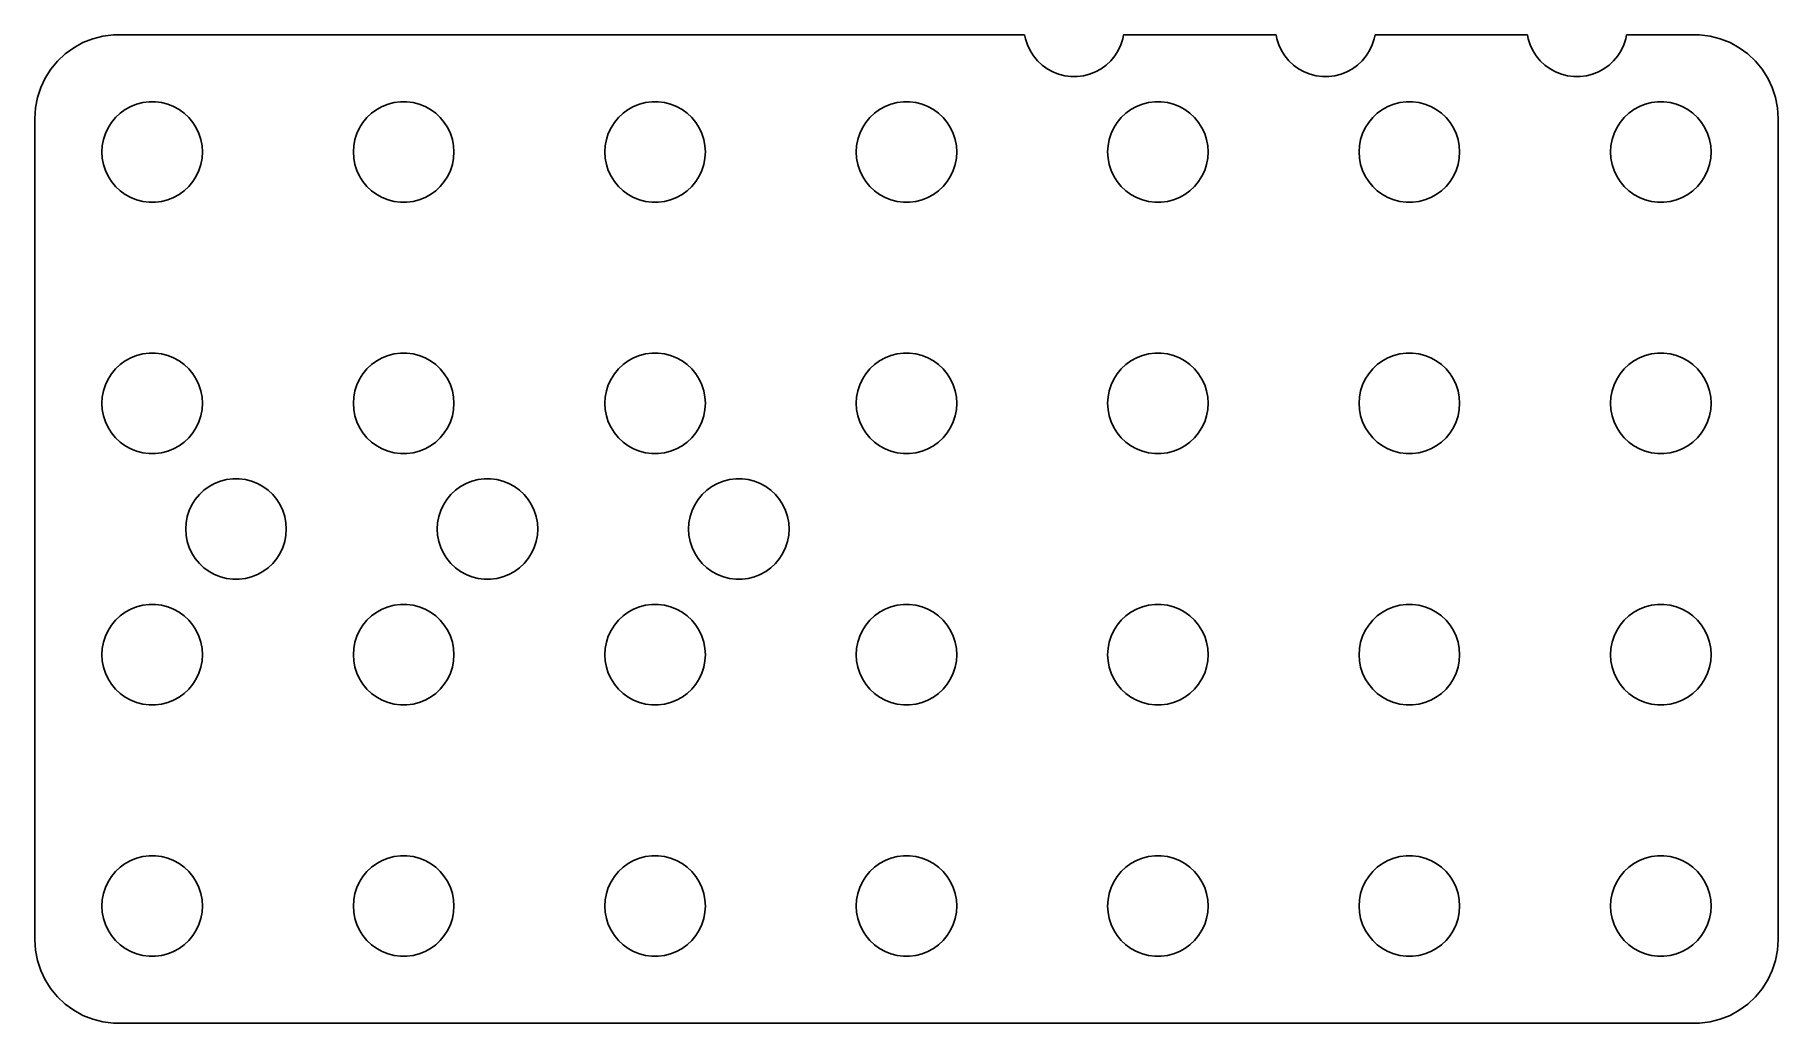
# Model space of a CAD drawing. Header units: metres. Extents: x -52 to 52, y -29 to 29.
import ezdxf

# ---------------------------------------------------------------- set-up
doc = ezdxf.new("R2010")
doc.units = ezdxf.units.M

msp = doc.modelspace()

# ---------------------------------------------------------------- linework, layer by layer
for p, q in [((-48.5451, 29.2553), (-49.1289, 29.0241)), ((-47.9369, 29.4114), (-48.5451, 29.2553)), ((-47.3139, 29.4901), (-47.9369, 29.4114)), ((7.04918, 29.4901), (-47.3139, 29.4901)), ((7.09424, 29.2539), (7.04918, 29.4901)), ((7.21066, 28.8956), (7.09424, 29.2539)), ((12.9057, 29.2539), (12.7893, 28.8956)), ((12.9508, 29.4901), (12.9057, 29.2539)), ((22.0492, 29.4901), (12.9508, 29.4901)), ((22.0942, 29.2539), (22.0492, 29.4901)), ((22.2107, 28.8956), (22.0942, 29.2539)), ((27.9057, 29.2539), (27.7893, 28.8956)), ((27.9508, 29.4901), (27.9057, 29.2539)), ((37.0492, 29.4901), (27.9508, 29.4901)), ((37.0942, 29.2539), (37.0492, 29.4901)), ((37.2107, 28.8956), (37.0942, 29.2539)), ((42.9057, 29.2539), (42.7893, 28.8956)), ((42.9508, 29.4901), (42.9057, 29.2539)), ((47.3139, 29.4901), (42.9508, 29.4901)), ((47.9369, 29.4114), (47.3139, 29.4901)), ((48.5451, 29.2553), (47.9369, 29.4114)), ((49.1289, 29.0241), (48.5451, 29.2553)), ((-50.1871, 28.3526), (-50.6448, 27.9227)), ((-49.6791, 28.7216), (-50.1871, 28.3526)), ((-49.1289, 29.0241), (-49.6791, 28.7216)), ((7.37108, 28.5547), (7.21066, 28.8956)), ((7.57294, 28.2366), (7.37108, 28.5547)), ((7.81308, 27.9464), (7.57294, 28.2366)), ((12.427, 28.2366), (12.1869, 27.9464)), ((12.6289, 28.5547), (12.427, 28.2366)), ((12.7893, 28.8956), (12.6289, 28.5547)), ((22.3711, 28.5547), (22.2107, 28.8956)), ((22.5729, 28.2366), (22.3711, 28.5547)), ((22.8131, 27.9464), (22.5729, 28.2366)), ((27.427, 28.2366), (27.1869, 27.9464)), ((27.6289, 28.5547), (27.427, 28.2366)), ((27.7893, 28.8956), (27.6289, 28.5547)), ((37.3711, 28.5547), (37.2107, 28.8956)), ((37.5729, 28.2366), (37.3711, 28.5547)), ((37.8131, 27.9464), (37.5729, 28.2366)), ((42.427, 28.2366), (42.1869, 27.9464)), ((42.6289, 28.5547), (42.427, 28.2366)), ((42.7893, 28.8956), (42.6289, 28.5547)), ((49.6791, 28.7216), (49.1289, 29.0241)), ((50.1871, 28.3526), (49.6791, 28.7216)), ((50.6448, 27.9227), (50.1871, 28.3526)), ((-51.0451, 27.4389), (-51.3815, 26.9088)), ((-50.6448, 27.9227), (-51.0451, 27.4389)), ((8.08772, 27.6884), (7.81308, 27.9464)), ((8.39252, 27.467), (8.08772, 27.6884)), ((8.72266, 27.2855), (8.39252, 27.467)), ((9.07294, 27.1468), (8.72266, 27.2855)), ((9.43785, 27.0531), (9.07294, 27.1468)), ((9.81161, 27.0059), (9.43785, 27.0531)), ((10.5621, 27.0531), (10.1884, 27.0059)), ((10.927, 27.1468), (10.5621, 27.0531)), ((11.2773, 27.2855), (10.927, 27.1468)), ((11.6075, 27.467), (11.2773, 27.2855)), ((11.9123, 27.6884), (11.6075, 27.467)), ((12.1869, 27.9464), (11.9123, 27.6884)), ((23.0877, 27.6884), (22.8131, 27.9464)), ((23.3925, 27.467), (23.0877, 27.6884)), ((23.7227, 27.2855), (23.3925, 27.467)), ((24.0729, 27.1468), (23.7227, 27.2855)), ((24.4379, 27.0531), (24.0729, 27.1468)), ((24.8116, 27.0059), (24.4379, 27.0531)), ((25.5621, 27.0531), (25.1884, 27.0059)), ((25.927, 27.1468), (25.5621, 27.0531)), ((26.2773, 27.2855), (25.927, 27.1468)), ((26.6075, 27.467), (26.2773, 27.2855)), ((26.9123, 27.6884), (26.6075, 27.467)), ((27.1869, 27.9464), (26.9123, 27.6884)), ((38.0877, 27.6884), (37.8131, 27.9464)), ((38.3925, 27.467), (38.0877, 27.6884)), ((38.7227, 27.2855), (38.3925, 27.467)), ((39.0729, 27.1468), (38.7227, 27.2855)), ((39.4379, 27.0531), (39.0729, 27.1468)), ((39.8116, 27.0059), (39.4379, 27.0531)), ((40.5621, 27.0531), (40.1884, 27.0059)), ((40.927, 27.1468), (40.5621, 27.0531)), ((41.2773, 27.2855), (40.927, 27.1468)), ((41.6075, 27.467), (41.2773, 27.2855)), ((41.9123, 27.6884), (41.6075, 27.467)), ((42.1869, 27.9464), (41.9123, 27.6884)), ((51.0451, 27.4389), (50.6448, 27.9227)), ((51.3815, 26.9088), (51.0451, 27.4389)), ((-51.6489, 26.3406), (-51.8429, 25.7434)), ((-51.3815, 26.9088), (-51.6489, 26.3406)), ((10.1884, 27.0059), (9.81161, 27.0059)), ((25.1884, 27.0059), (24.8116, 27.0059)), ((40.1884, 27.0059), (39.8116, 27.0059)), ((51.6489, 26.3406), (51.3815, 26.9088)), ((51.8429, 25.7434), (51.6489, 26.3406)), ((-51.9606, 25.1267), (-52, 24.5)), ((-51.8429, 25.7434), (-51.9606, 25.1267)), ((-46.9123, 24.8115), (-46.6075, 25.033)), ((-46.6075, 25.033), (-46.2773, 25.2145)), ((-46.2773, 25.2145), (-45.927, 25.3532)), ((-45.927, 25.3532), (-45.5621, 25.4469)), ((-45.5621, 25.4469), (-45.1884, 25.4941)), ((-45.1884, 25.4941), (-44.8116, 25.4941)), ((-44.8116, 25.4941), (-44.4379, 25.4469)), ((-44.4379, 25.4469), (-44.0729, 25.3532)), ((-44.0729, 25.3532), (-43.7227, 25.2145)), ((-43.7227, 25.2145), (-43.3925, 25.033)), ((-43.3925, 25.033), (-43.0877, 24.8115)), ((-31.9123, 24.8115), (-31.6075, 25.033)), ((-31.6075, 25.033), (-31.2773, 25.2145)), ((-31.2773, 25.2145), (-30.927, 25.3532)), ((-30.927, 25.3532), (-30.5621, 25.4469)), ((-30.5621, 25.4469), (-30.1884, 25.4941)), ((-30.1884, 25.4941), (-29.8116, 25.4941)), ((-29.8116, 25.4941), (-29.4379, 25.4469)), ((-29.4379, 25.4469), (-29.0729, 25.3532)), ((-29.0729, 25.3532), (-28.7227, 25.2145)), ((-28.7227, 25.2145), (-28.3925, 25.033)), ((-28.3925, 25.033), (-28.0877, 24.8115)), ((-16.9123, 24.8115), (-16.6075, 25.033)), ((-16.6075, 25.033), (-16.2773, 25.2145)), ((-16.2773, 25.2145), (-15.927, 25.3532)), ((-15.927, 25.3532), (-15.5621, 25.4469)), ((-15.5621, 25.4469), (-15.1884, 25.4941)), ((-15.1884, 25.4941), (-14.8116, 25.4941)), ((-14.8116, 25.4941), (-14.4379, 25.4469)), ((-14.4379, 25.4469), (-14.0729, 25.3532)), ((-14.0729, 25.3532), (-13.7227, 25.2145)), ((-13.7227, 25.2145), (-13.3925, 25.033)), ((-13.3925, 25.033), (-13.0877, 24.8115)), ((-1.91226, 24.8115), (-1.60747, 25.033)), ((-1.60747, 25.033), (-1.27733, 25.2145)), ((-1.27733, 25.2145), (-0.92705, 25.3532)), ((-0.92705, 25.3532), (-0.56213, 25.4469)), ((-0.56213, 25.4469), (-0.18837, 25.4941)), ((-0.18837, 25.4941), (0.18837, 25.4941)), ((0.18837, 25.4941), (0.56213, 25.4469)), ((0.56213, 25.4469), (0.92705, 25.3532)), ((0.92705, 25.3532), (1.27733, 25.2145)), ((1.27733, 25.2145), (1.60747, 25.033)), ((1.60747, 25.033), (1.91226, 24.8115)), ((13.0877, 24.8115), (13.3925, 25.033)), ((13.3925, 25.033), (13.7227, 25.2145)), ((13.7227, 25.2145), (14.0729, 25.3532)), ((14.0729, 25.3532), (14.4379, 25.4469)), ((14.4379, 25.4469), (14.8116, 25.4941)), ((14.8116, 25.4941), (15.1884, 25.4941)), ((15.1884, 25.4941), (15.5621, 25.4469)), ((15.5621, 25.4469), (15.927, 25.3532)), ((15.927, 25.3532), (16.2773, 25.2145)), ((16.2773, 25.2145), (16.6075, 25.033)), ((16.6075, 25.033), (16.9123, 24.8115)), ((28.0877, 24.8115), (28.3925, 25.033)), ((28.3925, 25.033), (28.7227, 25.2145)), ((28.7227, 25.2145), (29.0729, 25.3532)), ((29.0729, 25.3532), (29.4379, 25.4469)), ((29.4379, 25.4469), (29.8116, 25.4941)), ((29.8116, 25.4941), (30.1884, 25.4941)), ((30.1884, 25.4941), (30.5621, 25.4469)), ((30.5621, 25.4469), (30.927, 25.3532)), ((30.927, 25.3532), (31.2773, 25.2145)), ((31.2773, 25.2145), (31.6075, 25.033)), ((31.6075, 25.033), (31.9123, 24.8115)), ((43.0877, 24.8115), (43.3925, 25.033)), ((43.3925, 25.033), (43.7227, 25.2145)), ((43.7227, 25.2145), (44.0729, 25.3532)), ((44.0729, 25.3532), (44.4379, 25.4469)), ((44.4379, 25.4469), (44.8116, 25.4941)), ((44.8116, 25.4941), (45.1884, 25.4941)), ((45.1884, 25.4941), (45.5621, 25.4469)), ((45.5621, 25.4469), (45.927, 25.3532)), ((45.927, 25.3532), (46.2773, 25.2145)), ((46.2773, 25.2145), (46.6075, 25.033)), ((46.6075, 25.033), (46.9123, 24.8115)), ((51.9606, 25.1267), (51.8429, 25.7434)), ((52, 24.5), (51.9606, 25.1267)), ((-52, 24.5), (-52, -24.5)), ((-47.7893, 23.6044), (-47.6289, 23.9453)), ((-47.6289, 23.9453), (-47.427, 24.2634)), ((-47.427, 24.2634), (-47.1869, 24.5536)), ((-47.1869, 24.5536), (-46.9123, 24.8115)), ((-43.0877, 24.8115), (-42.8131, 24.5536)), ((-42.8131, 24.5536), (-42.5729, 24.2634)), ((-42.5729, 24.2634), (-42.3711, 23.9453)), ((-42.3711, 23.9453), (-42.2107, 23.6044)), ((-32.7893, 23.6044), (-32.6289, 23.9453)), ((-32.6289, 23.9453), (-32.427, 24.2634)), ((-32.427, 24.2634), (-32.1869, 24.5536)), ((-32.1869, 24.5536), (-31.9123, 24.8115)), ((-28.0877, 24.8115), (-27.8131, 24.5536)), ((-27.8131, 24.5536), (-27.5729, 24.2634)), ((-27.5729, 24.2634), (-27.3711, 23.9453)), ((-27.3711, 23.9453), (-27.2107, 23.6044)), ((-17.7893, 23.6044), (-17.6289, 23.9453)), ((-17.6289, 23.9453), (-17.427, 24.2634)), ((-17.427, 24.2634), (-17.1869, 24.5536)), ((-17.1869, 24.5536), (-16.9123, 24.8115)), ((-13.0877, 24.8115), (-12.8131, 24.5536)), ((-12.8131, 24.5536), (-12.5729, 24.2634)), ((-12.5729, 24.2634), (-12.3711, 23.9453)), ((-12.3711, 23.9453), (-12.2107, 23.6044)), ((-2.78932, 23.6044), (-2.62891, 23.9453)), ((-2.62891, 23.9453), (-2.42705, 24.2634)), ((-2.42705, 24.2634), (-2.1869, 24.5536)), ((-2.1869, 24.5536), (-1.91226, 24.8115)), ((1.91226, 24.8115), (2.1869, 24.5536)), ((2.1869, 24.5536), (2.42705, 24.2634)), ((2.42705, 24.2634), (2.62891, 23.9453)), ((2.62891, 23.9453), (2.78932, 23.6044)), ((12.2107, 23.6044), (12.3711, 23.9453)), ((12.3711, 23.9453), (12.5729, 24.2634)), ((12.5729, 24.2634), (12.8131, 24.5536)), ((12.8131, 24.5536), (13.0877, 24.8115)), ((16.9123, 24.8115), (17.1869, 24.5536)), ((17.1869, 24.5536), (17.427, 24.2634)), ((17.427, 24.2634), (17.6289, 23.9453)), ((17.6289, 23.9453), (17.7893, 23.6044)), ((27.2107, 23.6044), (27.3711, 23.9453)), ((27.3711, 23.9453), (27.5729, 24.2634)), ((27.5729, 24.2634), (27.8131, 24.5536)), ((27.8131, 24.5536), (28.0877, 24.8115)), ((31.9123, 24.8115), (32.1869, 24.5536)), ((32.1869, 24.5536), (32.427, 24.2634)), ((32.427, 24.2634), (32.6289, 23.9453)), ((32.6289, 23.9453), (32.7893, 23.6044)), ((42.2107, 23.6044), (42.3711, 23.9453)), ((42.3711, 23.9453), (42.5729, 24.2634)), ((42.5729, 24.2634), (42.8131, 24.5536)), ((42.8131, 24.5536), (43.0877, 24.8115)), ((46.9123, 24.8115), (47.1869, 24.5536)), ((47.1869, 24.5536), (47.427, 24.2634)), ((47.427, 24.2634), (47.6289, 23.9453)), ((47.6289, 23.9453), (47.7893, 23.6044)), ((52, -24.5), (52, 24.5)), ((-47.9763, 22.876), (-47.9057, 23.2461)), ((-47.9057, 23.2461), (-47.7893, 23.6044)), ((-42.2107, 23.6044), (-42.0942, 23.2461)), ((-42.0942, 23.2461), (-42.0237, 22.876)), ((-32.9763, 22.876), (-32.9057, 23.2461)), ((-32.9057, 23.2461), (-32.7893, 23.6044)), ((-27.2107, 23.6044), (-27.0942, 23.2461)), ((-27.0942, 23.2461), (-27.0237, 22.876)), ((-17.9763, 22.876), (-17.9057, 23.2461)), ((-17.9057, 23.2461), (-17.7893, 23.6044)), ((-12.2107, 23.6044), (-12.0942, 23.2461)), ((-12.0942, 23.2461), (-12.0237, 22.876)), ((-2.97633, 22.876), (-2.90575, 23.2461)), ((-2.90575, 23.2461), (-2.78932, 23.6044)), ((2.78932, 23.6044), (2.90575, 23.2461)), ((2.90575, 23.2461), (2.97633, 22.876)), ((12.0237, 22.876), (12.0942, 23.2461)), ((12.0942, 23.2461), (12.2107, 23.6044)), ((17.7893, 23.6044), (17.9057, 23.2461)), ((17.9057, 23.2461), (17.9763, 22.876)), ((27.0237, 22.876), (27.0942, 23.2461)), ((27.0942, 23.2461), (27.2107, 23.6044)), ((32.7893, 23.6044), (32.9057, 23.2461)), ((32.9057, 23.2461), (32.9763, 22.876)), ((42.0237, 22.876), (42.0942, 23.2461)), ((42.0942, 23.2461), (42.2107, 23.6044)), ((47.7893, 23.6044), (47.9057, 23.2461)), ((47.9057, 23.2461), (47.9763, 22.876)), ((-48, 22.5), (-47.9763, 22.876)), ((-47.9763, 22.124), (-48, 22.5)), ((-47.9057, 21.7539), (-47.9763, 22.124)), ((-42.0237, 22.124), (-42.0942, 21.7539)), ((-42.0237, 22.876), (-42, 22.5)), ((-42, 22.5), (-42.0237, 22.124)), ((-33, 22.5), (-32.9763, 22.876)), ((-32.9763, 22.124), (-33, 22.5)), ((-32.9057, 21.7539), (-32.9763, 22.124)), ((-27.0237, 22.124), (-27.0942, 21.7539)), ((-27.0237, 22.876), (-27, 22.5)), ((-27, 22.5), (-27.0237, 22.124)), ((-18, 22.5), (-17.9763, 22.876)), ((-17.9763, 22.124), (-18, 22.5)), ((-17.9057, 21.7539), (-17.9763, 22.124)), ((-12.0237, 22.124), (-12.0942, 21.7539)), ((-12.0237, 22.876), (-12, 22.5)), ((-12, 22.5), (-12.0237, 22.124)), ((-3, 22.5), (-2.97633, 22.876)), ((-2.97633, 22.124), (-3, 22.5)), ((-2.90575, 21.7539), (-2.97633, 22.124)), ((2.97633, 22.124), (2.90575, 21.7539)), ((2.97633, 22.876), (3, 22.5)), ((3, 22.5), (2.97633, 22.124)), ((12, 22.5), (12.0237, 22.876)), ((12.0237, 22.124), (12, 22.5)), ((12.0942, 21.7539), (12.0237, 22.124)), ((17.9763, 22.124), (17.9057, 21.7539)), ((17.9763, 22.876), (18, 22.5)), ((18, 22.5), (17.9763, 22.124)), ((27, 22.5), (27.0237, 22.876)), ((27.0237, 22.124), (27, 22.5)), ((27.0942, 21.7539), (27.0237, 22.124)), ((32.9763, 22.124), (32.9057, 21.7539)), ((32.9763, 22.876), (33, 22.5)), ((33, 22.5), (32.9763, 22.124)), ((42, 22.5), (42.0237, 22.876)), ((42.0237, 22.124), (42, 22.5)), ((42.0942, 21.7539), (42.0237, 22.124)), ((47.9763, 22.124), (47.9057, 21.7539)), ((47.9763, 22.876), (48, 22.5)), ((48, 22.5), (47.9763, 22.124)), ((-47.7893, 21.3956), (-47.9057, 21.7539)), ((-47.6289, 21.0547), (-47.7893, 21.3956)), ((-47.427, 20.7366), (-47.6289, 21.0547)), ((-42.3711, 21.0547), (-42.5729, 20.7366)), ((-42.2107, 21.3956), (-42.3711, 21.0547)), ((-42.0942, 21.7539), (-42.2107, 21.3956)), ((-32.7893, 21.3956), (-32.9057, 21.7539)), ((-32.6289, 21.0547), (-32.7893, 21.3956)), ((-32.427, 20.7366), (-32.6289, 21.0547)), ((-27.3711, 21.0547), (-27.5729, 20.7366)), ((-27.2107, 21.3956), (-27.3711, 21.0547)), ((-27.0942, 21.7539), (-27.2107, 21.3956)), ((-17.7893, 21.3956), (-17.9057, 21.7539)), ((-17.6289, 21.0547), (-17.7893, 21.3956)), ((-17.427, 20.7366), (-17.6289, 21.0547)), ((-12.3711, 21.0547), (-12.5729, 20.7366)), ((-12.2107, 21.3956), (-12.3711, 21.0547)), ((-12.0942, 21.7539), (-12.2107, 21.3956)), ((-2.78932, 21.3956), (-2.90575, 21.7539)), ((-2.62891, 21.0547), (-2.78932, 21.3956)), ((-2.42705, 20.7366), (-2.62891, 21.0547)), ((2.62891, 21.0547), (2.42705, 20.7366)), ((2.78932, 21.3956), (2.62891, 21.0547)), ((2.90575, 21.7539), (2.78932, 21.3956)), ((12.2107, 21.3956), (12.0942, 21.7539)), ((12.3711, 21.0547), (12.2107, 21.3956)), ((12.5729, 20.7366), (12.3711, 21.0547)), ((17.6289, 21.0547), (17.427, 20.7366)), ((17.7893, 21.3956), (17.6289, 21.0547)), ((17.9057, 21.7539), (17.7893, 21.3956)), ((27.2107, 21.3956), (27.0942, 21.7539)), ((27.3711, 21.0547), (27.2107, 21.3956)), ((27.5729, 20.7366), (27.3711, 21.0547)), ((32.6289, 21.0547), (32.427, 20.7366)), ((32.7893, 21.3956), (32.6289, 21.0547)), ((32.9057, 21.7539), (32.7893, 21.3956)), ((42.2107, 21.3956), (42.0942, 21.7539)), ((42.3711, 21.0547), (42.2107, 21.3956)), ((42.5729, 20.7366), (42.3711, 21.0547)), ((47.6289, 21.0547), (47.427, 20.7366)), ((47.7893, 21.3956), (47.6289, 21.0547)), ((47.9057, 21.7539), (47.7893, 21.3956)), ((-47.1869, 20.4464), (-47.427, 20.7366)), ((-46.9123, 20.1884), (-47.1869, 20.4464)), ((-46.6075, 19.967), (-46.9123, 20.1884)), ((-46.2773, 19.7855), (-46.6075, 19.967)), ((-45.927, 19.6468), (-46.2773, 19.7855)), ((-43.7227, 19.7855), (-44.0729, 19.6468)), ((-43.3925, 19.967), (-43.7227, 19.7855)), ((-43.0877, 20.1884), (-43.3925, 19.967)), ((-42.8131, 20.4464), (-43.0877, 20.1884)), ((-42.5729, 20.7366), (-42.8131, 20.4464)), ((-32.1869, 20.4464), (-32.427, 20.7366)), ((-31.9123, 20.1884), (-32.1869, 20.4464)), ((-31.6075, 19.967), (-31.9123, 20.1884)), ((-31.2773, 19.7855), (-31.6075, 19.967)), ((-30.927, 19.6468), (-31.2773, 19.7855)), ((-28.7227, 19.7855), (-29.0729, 19.6468)), ((-28.3925, 19.967), (-28.7227, 19.7855)), ((-28.0877, 20.1884), (-28.3925, 19.967)), ((-27.8131, 20.4464), (-28.0877, 20.1884)), ((-27.5729, 20.7366), (-27.8131, 20.4464)), ((-17.1869, 20.4464), (-17.427, 20.7366)), ((-16.9123, 20.1884), (-17.1869, 20.4464)), ((-16.6075, 19.967), (-16.9123, 20.1884)), ((-16.2773, 19.7855), (-16.6075, 19.967)), ((-15.927, 19.6468), (-16.2773, 19.7855)), ((-13.7227, 19.7855), (-14.0729, 19.6468)), ((-13.3925, 19.967), (-13.7227, 19.7855)), ((-13.0877, 20.1884), (-13.3925, 19.967)), ((-12.8131, 20.4464), (-13.0877, 20.1884)), ((-12.5729, 20.7366), (-12.8131, 20.4464)), ((-2.1869, 20.4464), (-2.42705, 20.7366)), ((-1.91226, 20.1884), (-2.1869, 20.4464)), ((-1.60747, 19.967), (-1.91226, 20.1884)), ((-1.27733, 19.7855), (-1.60747, 19.967)), ((-0.92705, 19.6468), (-1.27733, 19.7855)), ((1.27733, 19.7855), (0.92705, 19.6468)), ((1.60747, 19.967), (1.27733, 19.7855)), ((1.91226, 20.1884), (1.60747, 19.967)), ((2.1869, 20.4464), (1.91226, 20.1884)), ((2.42705, 20.7366), (2.1869, 20.4464)), ((12.8131, 20.4464), (12.5729, 20.7366)), ((13.0877, 20.1884), (12.8131, 20.4464)), ((13.3925, 19.967), (13.0877, 20.1884)), ((13.7227, 19.7855), (13.3925, 19.967)), ((14.0729, 19.6468), (13.7227, 19.7855)), ((16.2773, 19.7855), (15.927, 19.6468)), ((16.6075, 19.967), (16.2773, 19.7855)), ((16.9123, 20.1884), (16.6075, 19.967)), ((17.1869, 20.4464), (16.9123, 20.1884)), ((17.427, 20.7366), (17.1869, 20.4464)), ((27.8131, 20.4464), (27.5729, 20.7366)), ((28.0877, 20.1884), (27.8131, 20.4464)), ((28.3925, 19.967), (28.0877, 20.1884)), ((28.7227, 19.7855), (28.3925, 19.967)), ((29.0729, 19.6468), (28.7227, 19.7855)), ((31.2773, 19.7855), (30.927, 19.6468)), ((31.6075, 19.967), (31.2773, 19.7855)), ((31.9123, 20.1884), (31.6075, 19.967)), ((32.1869, 20.4464), (31.9123, 20.1884)), ((32.427, 20.7366), (32.1869, 20.4464)), ((42.8131, 20.4464), (42.5729, 20.7366)), ((43.0877, 20.1884), (42.8131, 20.4464)), ((43.3925, 19.967), (43.0877, 20.1884)), ((43.7227, 19.7855), (43.3925, 19.967)), ((44.0729, 19.6468), (43.7227, 19.7855)), ((46.2773, 19.7855), (45.927, 19.6468)), ((46.6075, 19.967), (46.2773, 19.7855)), ((46.9123, 20.1884), (46.6075, 19.967)), ((47.1869, 20.4464), (46.9123, 20.1884)), ((47.427, 20.7366), (47.1869, 20.4464)), ((-45.5621, 19.5531), (-45.927, 19.6468)), ((-45.1884, 19.5059), (-45.5621, 19.5531)), ((-44.8116, 19.5059), (-45.1884, 19.5059)), ((-44.4379, 19.5531), (-44.8116, 19.5059)), ((-44.0729, 19.6468), (-44.4379, 19.5531)), ((-30.5621, 19.5531), (-30.927, 19.6468)), ((-30.1884, 19.5059), (-30.5621, 19.5531)), ((-29.8116, 19.5059), (-30.1884, 19.5059)), ((-29.4379, 19.5531), (-29.8116, 19.5059)), ((-29.0729, 19.6468), (-29.4379, 19.5531)), ((-15.5621, 19.5531), (-15.927, 19.6468)), ((-15.1884, 19.5059), (-15.5621, 19.5531)), ((-14.8116, 19.5059), (-15.1884, 19.5059)), ((-14.4379, 19.5531), (-14.8116, 19.5059)), ((-14.0729, 19.6468), (-14.4379, 19.5531)), ((-0.56213, 19.5531), (-0.92705, 19.6468)), ((-0.18837, 19.5059), (-0.56213, 19.5531)), ((0.18837, 19.5059), (-0.18837, 19.5059)), ((0.56213, 19.5531), (0.18837, 19.5059)), ((0.92705, 19.6468), (0.56213, 19.5531)), ((14.4379, 19.5531), (14.0729, 19.6468)), ((14.8116, 19.5059), (14.4379, 19.5531)), ((15.1884, 19.5059), (14.8116, 19.5059)), ((15.5621, 19.5531), (15.1884, 19.5059)), ((15.927, 19.6468), (15.5621, 19.5531)), ((29.4379, 19.5531), (29.0729, 19.6468)), ((29.8116, 19.5059), (29.4379, 19.5531)), ((30.1884, 19.5059), (29.8116, 19.5059)), ((30.5621, 19.5531), (30.1884, 19.5059)), ((30.927, 19.6468), (30.5621, 19.5531)), ((44.4379, 19.5531), (44.0729, 19.6468)), ((44.8116, 19.5059), (44.4379, 19.5531)), ((45.1884, 19.5059), (44.8116, 19.5059)), ((45.5621, 19.5531), (45.1884, 19.5059)), ((45.927, 19.6468), (45.5621, 19.5531)), ((-45.927, 10.3532), (-45.5621, 10.4469)), ((-45.5621, 10.4469), (-45.1884, 10.4941)), ((-45.1884, 10.4941), (-44.8116, 10.4941)), ((-44.8116, 10.4941), (-44.4379, 10.4469)), ((-44.4379, 10.4469), (-44.0729, 10.3532)), ((-30.927, 10.3532), (-30.5621, 10.4469)), ((-30.5621, 10.4469), (-30.1884, 10.4941)), ((-30.1884, 10.4941), (-29.8116, 10.4941)), ((-29.8116, 10.4941), (-29.4379, 10.4469)), ((-29.4379, 10.4469), (-29.0729, 10.3532)), ((-15.927, 10.3532), (-15.5621, 10.4469)), ((-15.5621, 10.4469), (-15.1884, 10.4941)), ((-15.1884, 10.4941), (-14.8116, 10.4941)), ((-14.8116, 10.4941), (-14.4379, 10.4469)), ((-14.4379, 10.4469), (-14.0729, 10.3532)), ((-0.92705, 10.3532), (-0.56213, 10.4469)), ((-0.56213, 10.4469), (-0.18837, 10.4941)), ((-0.18837, 10.4941), (0.18837, 10.4941)), ((0.18837, 10.4941), (0.56213, 10.4469)), ((0.56213, 10.4469), (0.92705, 10.3532)), ((14.0729, 10.3532), (14.4379, 10.4469)), ((14.4379, 10.4469), (14.8116, 10.4941)), ((14.8116, 10.4941), (15.1884, 10.4941)), ((15.1884, 10.4941), (15.5621, 10.4469)), ((15.5621, 10.4469), (15.927, 10.3532)), ((29.0729, 10.3532), (29.4379, 10.4469)), ((29.4379, 10.4469), (29.8116, 10.4941)), ((29.8116, 10.4941), (30.1884, 10.4941)), ((30.1884, 10.4941), (30.5621, 10.4469)), ((30.5621, 10.4469), (30.927, 10.3532)), ((44.0729, 10.3532), (44.4379, 10.4469)), ((44.4379, 10.4469), (44.8116, 10.4941)), ((44.8116, 10.4941), (45.1884, 10.4941)), ((45.1884, 10.4941), (45.5621, 10.4469)), ((45.5621, 10.4469), (45.927, 10.3532)), ((-47.427, 9.26335), (-47.1869, 9.55363)), ((-47.1869, 9.55363), (-46.9123, 9.81154)), ((-46.9123, 9.81154), (-46.6075, 10.033)), ((-46.6075, 10.033), (-46.2773, 10.2145)), ((-46.2773, 10.2145), (-45.927, 10.3532)), ((-44.0729, 10.3532), (-43.7227, 10.2145)), ((-43.7227, 10.2145), (-43.3925, 10.033)), ((-43.3925, 10.033), (-43.0877, 9.81154)), ((-43.0877, 9.81154), (-42.8131, 9.55363)), ((-42.8131, 9.55363), (-42.5729, 9.26335)), ((-32.427, 9.26335), (-32.1869, 9.55363)), ((-32.1869, 9.55363), (-31.9123, 9.81154)), ((-31.9123, 9.81154), (-31.6075, 10.033)), ((-31.6075, 10.033), (-31.2773, 10.2145)), ((-31.2773, 10.2145), (-30.927, 10.3532)), ((-29.0729, 10.3532), (-28.7227, 10.2145)), ((-28.7227, 10.2145), (-28.3925, 10.033)), ((-28.3925, 10.033), (-28.0877, 9.81154)), ((-28.0877, 9.81154), (-27.8131, 9.55363)), ((-27.8131, 9.55363), (-27.5729, 9.26335)), ((-17.427, 9.26335), (-17.1869, 9.55363)), ((-17.1869, 9.55363), (-16.9123, 9.81154)), ((-16.9123, 9.81154), (-16.6075, 10.033)), ((-16.6075, 10.033), (-16.2773, 10.2145)), ((-16.2773, 10.2145), (-15.927, 10.3532)), ((-14.0729, 10.3532), (-13.7227, 10.2145)), ((-13.7227, 10.2145), (-13.3925, 10.033)), ((-13.3925, 10.033), (-13.0877, 9.81154)), ((-13.0877, 9.81154), (-12.8131, 9.55363)), ((-12.8131, 9.55363), (-12.5729, 9.26335)), ((-2.42705, 9.26335), (-2.1869, 9.55363)), ((-2.1869, 9.55363), (-1.91226, 9.81154)), ((-1.91226, 9.81154), (-1.60747, 10.033)), ((-1.60747, 10.033), (-1.27733, 10.2145)), ((-1.27733, 10.2145), (-0.92705, 10.3532)), ((0.92705, 10.3532), (1.27733, 10.2145)), ((1.27733, 10.2145), (1.60747, 10.033)), ((1.60747, 10.033), (1.91226, 9.81154)), ((1.91226, 9.81154), (2.1869, 9.55363)), ((2.1869, 9.55363), (2.42705, 9.26335)), ((12.5729, 9.26335), (12.8131, 9.55363)), ((12.8131, 9.55363), (13.0877, 9.81154)), ((13.0877, 9.81154), (13.3925, 10.033)), ((13.3925, 10.033), (13.7227, 10.2145)), ((13.7227, 10.2145), (14.0729, 10.3532)), ((15.927, 10.3532), (16.2773, 10.2145)), ((16.2773, 10.2145), (16.6075, 10.033)), ((16.6075, 10.033), (16.9123, 9.81154)), ((16.9123, 9.81154), (17.1869, 9.55363)), ((17.1869, 9.55363), (17.427, 9.26335)), ((27.5729, 9.26335), (27.8131, 9.55363)), ((27.8131, 9.55363), (28.0877, 9.81154)), ((28.0877, 9.81154), (28.3925, 10.033)), ((28.3925, 10.033), (28.7227, 10.2145)), ((28.7227, 10.2145), (29.0729, 10.3532)), ((30.927, 10.3532), (31.2773, 10.2145)), ((31.2773, 10.2145), (31.6075, 10.033)), ((31.6075, 10.033), (31.9123, 9.81154)), ((31.9123, 9.81154), (32.1869, 9.55363)), ((32.1869, 9.55363), (32.427, 9.26335)), ((42.5729, 9.26335), (42.8131, 9.55363)), ((42.8131, 9.55363), (43.0877, 9.81154)), ((43.0877, 9.81154), (43.3925, 10.033)), ((43.3925, 10.033), (43.7227, 10.2145)), ((43.7227, 10.2145), (44.0729, 10.3532)), ((45.927, 10.3532), (46.2773, 10.2145)), ((46.2773, 10.2145), (46.6075, 10.033)), ((46.6075, 10.033), (46.9123, 9.81154)), ((46.9123, 9.81154), (47.1869, 9.55363)), ((47.1869, 9.55363), (47.427, 9.26335)), ((-47.9057, 8.24606), (-47.7893, 8.60437)), ((-47.7893, 8.60437), (-47.6289, 8.94525)), ((-47.6289, 8.94525), (-47.427, 9.26335)), ((-42.5729, 9.26335), (-42.3711, 8.94525)), ((-42.3711, 8.94525), (-42.2107, 8.60437)), ((-42.2107, 8.60437), (-42.0942, 8.24606)), ((-32.9057, 8.24606), (-32.7893, 8.60437)), ((-32.7893, 8.60437), (-32.6289, 8.94525)), ((-32.6289, 8.94525), (-32.427, 9.26335)), ((-27.5729, 9.26335), (-27.3711, 8.94525)), ((-27.3711, 8.94525), (-27.2107, 8.60437)), ((-27.2107, 8.60437), (-27.0942, 8.24606)), ((-17.9057, 8.24606), (-17.7893, 8.60437)), ((-17.7893, 8.60437), (-17.6289, 8.94525)), ((-17.6289, 8.94525), (-17.427, 9.26335)), ((-12.5729, 9.26335), (-12.3711, 8.94525)), ((-12.3711, 8.94525), (-12.2107, 8.60437)), ((-12.2107, 8.60437), (-12.0942, 8.24606)), ((-2.90575, 8.24606), (-2.78932, 8.60437)), ((-2.78932, 8.60437), (-2.62891, 8.94525)), ((-2.62891, 8.94525), (-2.42705, 9.26335)), ((2.42705, 9.26335), (2.62891, 8.94525)), ((2.62891, 8.94525), (2.78932, 8.60437)), ((2.78932, 8.60437), (2.90575, 8.24606)), ((12.0942, 8.24606), (12.2107, 8.60437)), ((12.2107, 8.60437), (12.3711, 8.94525)), ((12.3711, 8.94525), (12.5729, 9.26335)), ((17.427, 9.26335), (17.6289, 8.94525)), ((17.6289, 8.94525), (17.7893, 8.60437)), ((17.7893, 8.60437), (17.9057, 8.24606)), ((27.0942, 8.24606), (27.2107, 8.60437)), ((27.2107, 8.60437), (27.3711, 8.94525)), ((27.3711, 8.94525), (27.5729, 9.26335)), ((32.427, 9.26335), (32.6289, 8.94525)), ((32.6289, 8.94525), (32.7893, 8.60437)), ((32.7893, 8.60437), (32.9057, 8.24606)), ((42.0942, 8.24606), (42.2107, 8.60437)), ((42.2107, 8.60437), (42.3711, 8.94525)), ((42.3711, 8.94525), (42.5729, 9.26335)), ((47.427, 9.26335), (47.6289, 8.94525)), ((47.6289, 8.94525), (47.7893, 8.60437)), ((47.7893, 8.60437), (47.9057, 8.24606)), ((-48, 7.5), (-47.9763, 7.87599)), ((-47.9763, 7.12399), (-48, 7.5)), ((-47.9763, 7.87599), (-47.9057, 8.24606)), ((-42.0942, 8.24606), (-42.0237, 7.87599)), ((-42.0237, 7.87599), (-42, 7.5)), ((-42, 7.5), (-42.0237, 7.12399)), ((-33, 7.5), (-32.9763, 7.87599)), ((-32.9763, 7.12399), (-33, 7.5)), ((-32.9763, 7.87599), (-32.9057, 8.24606)), ((-27.0942, 8.24606), (-27.0237, 7.87599)), ((-27.0237, 7.87599), (-27, 7.5)), ((-27, 7.5), (-27.0237, 7.12399)), ((-18, 7.5), (-17.9763, 7.87599)), ((-17.9763, 7.12399), (-18, 7.5)), ((-17.9763, 7.87599), (-17.9057, 8.24606)), ((-12.0942, 8.24606), (-12.0237, 7.87599)), ((-12.0237, 7.87599), (-12, 7.5)), ((-12, 7.5), (-12.0237, 7.12399)), ((-3, 7.5), (-2.97633, 7.87599)), ((-2.97633, 7.12399), (-3, 7.5)), ((-2.97633, 7.87599), (-2.90575, 8.24606)), ((2.90575, 8.24606), (2.97633, 7.87599)), ((2.97633, 7.87599), (3, 7.5)), ((3, 7.5), (2.97633, 7.12399)), ((12, 7.5), (12.0237, 7.87599)), ((12.0237, 7.12399), (12, 7.5)), ((12.0237, 7.87599), (12.0942, 8.24606)), ((17.9057, 8.24606), (17.9763, 7.87599)), ((17.9763, 7.87599), (18, 7.5)), ((18, 7.5), (17.9763, 7.12399)), ((27, 7.5), (27.0237, 7.87599)), ((27.0237, 7.12399), (27, 7.5)), ((27.0237, 7.87599), (27.0942, 8.24606)), ((32.9057, 8.24606), (32.9763, 7.87599)), ((32.9763, 7.87599), (33, 7.5)), ((33, 7.5), (32.9763, 7.12399)), ((42, 7.5), (42.0237, 7.87599)), ((42.0237, 7.12399), (42, 7.5)), ((42.0237, 7.87599), (42.0942, 8.24606)), ((47.9057, 8.24606), (47.9763, 7.87599)), ((47.9763, 7.87599), (48, 7.5)), ((48, 7.5), (47.9763, 7.12399)), ((-47.9057, 6.75392), (-47.9763, 7.12399)), ((-47.7893, 6.39561), (-47.9057, 6.75392)), ((-47.6289, 6.05473), (-47.7893, 6.39561)), ((-42.2107, 6.39561), (-42.3711, 6.05473)), ((-42.0942, 6.75392), (-42.2107, 6.39561)), ((-42.0237, 7.12399), (-42.0942, 6.75392)), ((-32.9057, 6.75392), (-32.9763, 7.12399)), ((-32.7893, 6.39561), (-32.9057, 6.75392)), ((-32.6289, 6.05473), (-32.7893, 6.39561)), ((-27.2107, 6.39561), (-27.3711, 6.05473)), ((-27.0942, 6.75392), (-27.2107, 6.39561)), ((-27.0237, 7.12399), (-27.0942, 6.75392)), ((-17.9057, 6.75392), (-17.9763, 7.12399)), ((-17.7893, 6.39561), (-17.9057, 6.75392)), ((-17.6289, 6.05473), (-17.7893, 6.39561)), ((-12.2107, 6.39561), (-12.3711, 6.05473)), ((-12.0942, 6.75392), (-12.2107, 6.39561)), ((-12.0237, 7.12399), (-12.0942, 6.75392)), ((-2.90575, 6.75392), (-2.97633, 7.12399)), ((-2.78932, 6.39561), (-2.90575, 6.75392)), ((-2.62891, 6.05473), (-2.78932, 6.39561)), ((2.78932, 6.39561), (2.62891, 6.05473)), ((2.90575, 6.75392), (2.78932, 6.39561)), ((2.97633, 7.12399), (2.90575, 6.75392)), ((12.0942, 6.75392), (12.0237, 7.12399)), ((12.2107, 6.39561), (12.0942, 6.75392)), ((12.3711, 6.05473), (12.2107, 6.39561)), ((17.7893, 6.39561), (17.6289, 6.05473)), ((17.9057, 6.75392), (17.7893, 6.39561)), ((17.9763, 7.12399), (17.9057, 6.75392)), ((27.0942, 6.75392), (27.0237, 7.12399)), ((27.2107, 6.39561), (27.0942, 6.75392)), ((27.3711, 6.05473), (27.2107, 6.39561)), ((32.7893, 6.39561), (32.6289, 6.05473)), ((32.9057, 6.75392), (32.7893, 6.39561)), ((32.9763, 7.12399), (32.9057, 6.75392)), ((42.0942, 6.75392), (42.0237, 7.12399)), ((42.2107, 6.39561), (42.0942, 6.75392)), ((42.3711, 6.05473), (42.2107, 6.39561)), ((47.7893, 6.39561), (47.6289, 6.05473)), ((47.9057, 6.75392), (47.7893, 6.39561)), ((47.9763, 7.12399), (47.9057, 6.75392)), ((-47.427, 5.73663), (-47.6289, 6.05473)), ((-47.1869, 5.44635), (-47.427, 5.73663)), ((-46.9123, 5.18845), (-47.1869, 5.44635)), ((-42.8131, 5.44635), (-43.0877, 5.18845)), ((-42.5729, 5.73663), (-42.8131, 5.44635)), ((-42.3711, 6.05473), (-42.5729, 5.73663)), ((-32.427, 5.73663), (-32.6289, 6.05473)), ((-32.1869, 5.44635), (-32.427, 5.73663)), ((-31.9123, 5.18845), (-32.1869, 5.44635)), ((-27.8131, 5.44635), (-28.0877, 5.18845)), ((-27.5729, 5.73663), (-27.8131, 5.44635)), ((-27.3711, 6.05473), (-27.5729, 5.73663)), ((-17.427, 5.73663), (-17.6289, 6.05473)), ((-17.1869, 5.44635), (-17.427, 5.73663)), ((-16.9123, 5.18845), (-17.1869, 5.44635)), ((-12.8131, 5.44635), (-13.0877, 5.18845)), ((-12.5729, 5.73663), (-12.8131, 5.44635)), ((-12.3711, 6.05473), (-12.5729, 5.73663)), ((-2.42705, 5.73663), (-2.62891, 6.05473)), ((-2.1869, 5.44635), (-2.42705, 5.73663)), ((-1.91226, 5.18845), (-2.1869, 5.44635)), ((2.1869, 5.44635), (1.91226, 5.18845)), ((2.42705, 5.73663), (2.1869, 5.44635)), ((2.62891, 6.05473), (2.42705, 5.73663)), ((12.5729, 5.73663), (12.3711, 6.05473)), ((12.8131, 5.44635), (12.5729, 5.73663)), ((13.0877, 5.18845), (12.8131, 5.44635)), ((17.1869, 5.44635), (16.9123, 5.18845)), ((17.427, 5.73663), (17.1869, 5.44635)), ((17.6289, 6.05473), (17.427, 5.73663)), ((27.5729, 5.73663), (27.3711, 6.05473)), ((27.8131, 5.44635), (27.5729, 5.73663)), ((28.0877, 5.18845), (27.8131, 5.44635)), ((32.1869, 5.44635), (31.9123, 5.18845)), ((32.427, 5.73663), (32.1869, 5.44635)), ((32.6289, 6.05473), (32.427, 5.73663)), ((42.5729, 5.73663), (42.3711, 6.05473)), ((42.8131, 5.44635), (42.5729, 5.73663)), ((43.0877, 5.18845), (42.8131, 5.44635)), ((47.1869, 5.44635), (46.9123, 5.18845)), ((47.427, 5.73663), (47.1869, 5.44635)), ((47.6289, 6.05473), (47.427, 5.73663)), ((-46.6075, 4.96701), (-46.9123, 5.18845)), ((-46.2773, 4.78551), (-46.6075, 4.96701)), ((-45.927, 4.64682), (-46.2773, 4.78551)), ((-45.5621, 4.55313), (-45.927, 4.64682)), ((-45.1884, 4.50591), (-45.5621, 4.55313)), ((-44.8116, 4.50591), (-45.1884, 4.50591)), ((-44.4379, 4.55313), (-44.8116, 4.50591)), ((-44.0729, 4.64682), (-44.4379, 4.55313)), ((-43.7227, 4.78551), (-44.0729, 4.64682)), ((-43.3925, 4.96701), (-43.7227, 4.78551)), ((-43.0877, 5.18845), (-43.3925, 4.96701)), ((-31.6075, 4.96701), (-31.9123, 5.18845)), ((-31.2773, 4.78551), (-31.6075, 4.96701)), ((-30.927, 4.64682), (-31.2773, 4.78551)), ((-30.5621, 4.55313), (-30.927, 4.64682)), ((-30.1884, 4.50591), (-30.5621, 4.55313)), ((-29.8116, 4.50591), (-30.1884, 4.50591)), ((-29.4379, 4.55313), (-29.8116, 4.50591)), ((-29.0729, 4.64682), (-29.4379, 4.55313)), ((-28.7227, 4.78551), (-29.0729, 4.64682)), ((-28.3925, 4.96701), (-28.7227, 4.78551)), ((-28.0877, 5.18845), (-28.3925, 4.96701)), ((-16.6075, 4.96701), (-16.9123, 5.18845)), ((-16.2773, 4.78551), (-16.6075, 4.96701)), ((-15.927, 4.64682), (-16.2773, 4.78551)), ((-15.5621, 4.55313), (-15.927, 4.64682)), ((-15.1884, 4.50591), (-15.5621, 4.55313)), ((-14.8116, 4.50591), (-15.1884, 4.50591)), ((-14.4379, 4.55313), (-14.8116, 4.50591)), ((-14.0729, 4.64682), (-14.4379, 4.55313)), ((-13.7227, 4.78551), (-14.0729, 4.64682)), ((-13.3925, 4.96701), (-13.7227, 4.78551)), ((-13.0877, 5.18845), (-13.3925, 4.96701)), ((-1.60747, 4.96701), (-1.91226, 5.18845)), ((-1.27733, 4.78551), (-1.60747, 4.96701)), ((-0.92705, 4.64682), (-1.27733, 4.78551)), ((-0.56213, 4.55313), (-0.92705, 4.64682)), ((-0.18837, 4.50591), (-0.56213, 4.55313)), ((0.18837, 4.50591), (-0.18837, 4.50591)), ((0.56213, 4.55313), (0.18837, 4.50591)), ((0.92705, 4.64682), (0.56213, 4.55313)), ((1.27733, 4.78551), (0.92705, 4.64682)), ((1.60747, 4.96701), (1.27733, 4.78551)), ((1.91226, 5.18845), (1.60747, 4.96701)), ((13.3925, 4.96701), (13.0877, 5.18845)), ((13.7227, 4.78551), (13.3925, 4.96701)), ((14.0729, 4.64682), (13.7227, 4.78551)), ((14.4379, 4.55313), (14.0729, 4.64682)), ((14.8116, 4.50591), (14.4379, 4.55313)), ((15.1884, 4.50591), (14.8116, 4.50591)), ((15.5621, 4.55313), (15.1884, 4.50591)), ((15.927, 4.64682), (15.5621, 4.55313)), ((16.2773, 4.78551), (15.927, 4.64682)), ((16.6075, 4.96701), (16.2773, 4.78551)), ((16.9123, 5.18845), (16.6075, 4.96701)), ((28.3925, 4.96701), (28.0877, 5.18845)), ((28.7227, 4.78551), (28.3925, 4.96701)), ((29.0729, 4.64682), (28.7227, 4.78551)), ((29.4379, 4.55313), (29.0729, 4.64682)), ((29.8116, 4.50591), (29.4379, 4.55313)), ((30.1884, 4.50591), (29.8116, 4.50591)), ((30.5621, 4.55313), (30.1884, 4.50591)), ((30.927, 4.64682), (30.5621, 4.55313)), ((31.2773, 4.78551), (30.927, 4.64682)), ((31.6075, 4.96701), (31.2773, 4.78551)), ((31.9123, 5.18845), (31.6075, 4.96701)), ((43.3925, 4.96701), (43.0877, 5.18845)), ((43.7227, 4.78551), (43.3925, 4.96701)), ((44.0729, 4.64682), (43.7227, 4.78551)), ((44.4379, 4.55313), (44.0729, 4.64682)), ((44.8116, 4.50591), (44.4379, 4.55313)), ((45.1884, 4.50591), (44.8116, 4.50591)), ((45.5621, 4.55313), (45.1884, 4.50591)), ((45.927, 4.64682), (45.5621, 4.55313)), ((46.2773, 4.78551), (45.927, 4.64682)), ((46.6075, 4.96701), (46.2773, 4.78551)), ((46.9123, 5.18845), (46.6075, 4.96701)), ((-42.1869, 2.05363), (-41.9123, 2.31154)), ((-41.9123, 2.31154), (-41.6075, 2.53297)), ((-41.6075, 2.53297), (-41.2773, 2.71448)), ((-41.2773, 2.71448), (-40.927, 2.85316)), ((-40.927, 2.85316), (-40.5621, 2.94685)), ((-40.5621, 2.94685), (-40.1884, 2.99408)), ((-40.1884, 2.99408), (-39.8116, 2.99408)), ((-39.8116, 2.99408), (-39.4379, 2.94685)), ((-39.4379, 2.94685), (-39.0729, 2.85316)), ((-39.0729, 2.85316), (-38.7227, 2.71448)), ((-38.7227, 2.71448), (-38.3925, 2.53297)), ((-38.3925, 2.53297), (-38.0877, 2.31154)), ((-38.0877, 2.31154), (-37.8131, 2.05363)), ((-27.1869, 2.05363), (-26.9123, 2.31154)), ((-26.9123, 2.31154), (-26.6075, 2.53297)), ((-26.6075, 2.53297), (-26.2773, 2.71448)), ((-26.2773, 2.71448), (-25.927, 2.85316)), ((-25.927, 2.85316), (-25.5621, 2.94685)), ((-25.5621, 2.94685), (-25.1884, 2.99408)), ((-25.1884, 2.99408), (-24.8116, 2.99408)), ((-24.8116, 2.99408), (-24.4379, 2.94685)), ((-24.4379, 2.94685), (-24.0729, 2.85316)), ((-24.0729, 2.85316), (-23.7227, 2.71448)), ((-23.7227, 2.71448), (-23.3925, 2.53297)), ((-23.3925, 2.53297), (-23.0877, 2.31154)), ((-23.0877, 2.31154), (-22.8131, 2.05363)), ((-12.1869, 2.05363), (-11.9123, 2.31154)), ((-11.9123, 2.31154), (-11.6075, 2.53297)), ((-11.6075, 2.53297), (-11.2773, 2.71448)), ((-11.2773, 2.71448), (-10.927, 2.85316)), ((-10.927, 2.85316), (-10.5621, 2.94685)), ((-10.5621, 2.94685), (-10.1884, 2.99408)), ((-10.1884, 2.99408), (-9.81161, 2.99408)), ((-9.81161, 2.99408), (-9.43785, 2.94685)), ((-9.43785, 2.94685), (-9.07294, 2.85316)), ((-9.07294, 2.85316), (-8.72266, 2.71448)), ((-8.72266, 2.71448), (-8.39252, 2.53297)), ((-8.39252, 2.53297), (-8.08772, 2.31154)), ((-8.08772, 2.31154), (-7.81308, 2.05363)), ((-42.9057, 0.74606), (-42.7893, 1.10437)), ((-42.7893, 1.10437), (-42.6289, 1.44525)), ((-42.6289, 1.44525), (-42.427, 1.76335)), ((-42.427, 1.76335), (-42.1869, 2.05363)), ((-37.8131, 2.05363), (-37.5729, 1.76335)), ((-37.5729, 1.76335), (-37.3711, 1.44525)), ((-37.3711, 1.44525), (-37.2107, 1.10437)), ((-37.2107, 1.10437), (-37.0942, 0.74606)), ((-27.9057, 0.74606), (-27.7893, 1.10437)), ((-27.7893, 1.10437), (-27.6289, 1.44525)), ((-27.6289, 1.44525), (-27.427, 1.76335)), ((-27.427, 1.76335), (-27.1869, 2.05363)), ((-22.8131, 2.05363), (-22.5729, 1.76335)), ((-22.5729, 1.76335), (-22.3711, 1.44525)), ((-22.3711, 1.44525), (-22.2107, 1.10437)), ((-22.2107, 1.10437), (-22.0942, 0.74606)), ((-12.9057, 0.74606), (-12.7893, 1.10437)), ((-12.7893, 1.10437), (-12.6289, 1.44525)), ((-12.6289, 1.44525), (-12.427, 1.76335)), ((-12.427, 1.76335), (-12.1869, 2.05363)), ((-7.81308, 2.05363), (-7.57294, 1.76335)), ((-7.57294, 1.76335), (-7.37108, 1.44525)), ((-7.37108, 1.44525), (-7.21066, 1.10437)), ((-7.21066, 1.10437), (-7.09424, 0.74606)), ((-43, 0), (-42.9763, 0.37599)), ((-42.9763, -0.37599), (-43, 0)), ((-42.9763, 0.37599), (-42.9057, 0.74606)), ((-37.0942, 0.74606), (-37.0237, 0.37599)), ((-37.0237, 0.37599), (-37, 0)), ((-37, 0), (-37.0237, -0.37599)), ((-28, 0), (-27.9763, 0.37599)), ((-27.9763, -0.37599), (-28, 0)), ((-27.9763, 0.37599), (-27.9057, 0.74606)), ((-22.0942, 0.74606), (-22.0237, 0.37599)), ((-22.0237, 0.37599), (-22, 0)), ((-22, 0), (-22.0237, -0.37599)), ((-13, 0), (-12.9763, 0.37599)), ((-12.9763, -0.37599), (-13, 0)), ((-12.9763, 0.37599), (-12.9057, 0.74606)), ((-7.09424, 0.74606), (-7.02365, 0.37599)), ((-7.02365, 0.37599), (-7, 0)), ((-7, 0), (-7.02365, -0.37599)), ((-42.9057, -0.74606), (-42.9763, -0.37599)), ((-42.7893, -1.10437), (-42.9057, -0.74606)), ((-37.0942, -0.74606), (-37.2107, -1.10437)), ((-37.0237, -0.37599), (-37.0942, -0.74606)), ((-27.9057, -0.74606), (-27.9763, -0.37599)), ((-27.7893, -1.10437), (-27.9057, -0.74606)), ((-22.0942, -0.74606), (-22.2107, -1.10437)), ((-22.0237, -0.37599), (-22.0942, -0.74606)), ((-12.9057, -0.74606), (-12.9763, -0.37599)), ((-12.7893, -1.10437), (-12.9057, -0.74606)), ((-7.09424, -0.74606), (-7.21066, -1.10437)), ((-7.02365, -0.37599), (-7.09424, -0.74606)), ((-42.6289, -1.44525), (-42.7893, -1.10437)), ((-42.427, -1.76335), (-42.6289, -1.44525)), ((-42.1869, -2.05363), (-42.427, -1.76335)), ((-41.9123, -2.31154), (-42.1869, -2.05363)), ((-37.8131, -2.05363), (-38.0877, -2.31154)), ((-37.5729, -1.76335), (-37.8131, -2.05363)), ((-37.3711, -1.44525), (-37.5729, -1.76335)), ((-37.2107, -1.10437), (-37.3711, -1.44525)), ((-27.6289, -1.44525), (-27.7893, -1.10437)), ((-27.427, -1.76335), (-27.6289, -1.44525)), ((-27.1869, -2.05363), (-27.427, -1.76335)), ((-26.9123, -2.31154), (-27.1869, -2.05363)), ((-22.8131, -2.05363), (-23.0877, -2.31154)), ((-22.5729, -1.76335), (-22.8131, -2.05363)), ((-22.3711, -1.44525), (-22.5729, -1.76335)), ((-22.2107, -1.10437), (-22.3711, -1.44525)), ((-12.6289, -1.44525), (-12.7893, -1.10437)), ((-12.427, -1.76335), (-12.6289, -1.44525)), ((-12.1869, -2.05363), (-12.427, -1.76335)), ((-11.9123, -2.31154), (-12.1869, -2.05363)), ((-7.81308, -2.05363), (-8.08772, -2.31154)), ((-7.57294, -1.76335), (-7.81308, -2.05363)), ((-7.37108, -1.44525), (-7.57294, -1.76335)), ((-7.21066, -1.10437), (-7.37108, -1.44525)), ((-41.6075, -2.53297), (-41.9123, -2.31154)), ((-41.2773, -2.71448), (-41.6075, -2.53297)), ((-40.927, -2.85316), (-41.2773, -2.71448)), ((-40.5621, -2.94685), (-40.927, -2.85316)), ((-40.1884, -2.99408), (-40.5621, -2.94685)), ((-39.8116, -2.99408), (-40.1884, -2.99408)), ((-39.4379, -2.94685), (-39.8116, -2.99408)), ((-39.0729, -2.85316), (-39.4379, -2.94685)), ((-38.7227, -2.71448), (-39.0729, -2.85316)), ((-38.3925, -2.53297), (-38.7227, -2.71448)), ((-38.0877, -2.31154), (-38.3925, -2.53297)), ((-26.6075, -2.53297), (-26.9123, -2.31154)), ((-26.2773, -2.71448), (-26.6075, -2.53297)), ((-25.927, -2.85316), (-26.2773, -2.71448)), ((-25.5621, -2.94685), (-25.927, -2.85316)), ((-25.1884, -2.99408), (-25.5621, -2.94685)), ((-24.8116, -2.99408), (-25.1884, -2.99408)), ((-24.4379, -2.94685), (-24.8116, -2.99408)), ((-24.0729, -2.85316), (-24.4379, -2.94685)), ((-23.7227, -2.71448), (-24.0729, -2.85316)), ((-23.3925, -2.53297), (-23.7227, -2.71448)), ((-23.0877, -2.31154), (-23.3925, -2.53297)), ((-11.6075, -2.53297), (-11.9123, -2.31154)), ((-11.2773, -2.71448), (-11.6075, -2.53297)), ((-10.927, -2.85316), (-11.2773, -2.71448)), ((-10.5621, -2.94685), (-10.927, -2.85316)), ((-10.1884, -2.99408), (-10.5621, -2.94685)), ((-9.81161, -2.99408), (-10.1884, -2.99408)), ((-9.43785, -2.94685), (-9.81161, -2.99408)), ((-9.07294, -2.85316), (-9.43785, -2.94685)), ((-8.72266, -2.71448), (-9.07294, -2.85316)), ((-8.39252, -2.53297), (-8.72266, -2.71448)), ((-8.08772, -2.31154), (-8.39252, -2.53297)), ((-47.1869, -5.44635), (-46.9123, -5.18845)), ((-46.9123, -5.18845), (-46.6075, -4.96701)), ((-46.6075, -4.96701), (-46.2773, -4.78551)), ((-46.2773, -4.78551), (-45.927, -4.64682)), ((-45.927, -4.64682), (-45.5621, -4.55313)), ((-45.5621, -4.55313), (-45.1884, -4.50591)), ((-45.1884, -4.50591), (-44.8116, -4.50591)), ((-44.8116, -4.50591), (-44.4379, -4.55313)), ((-44.4379, -4.55313), (-44.0729, -4.64682)), ((-44.0729, -4.64682), (-43.7227, -4.78551)), ((-43.7227, -4.78551), (-43.3925, -4.96701)), ((-43.3925, -4.96701), (-43.0877, -5.18845)), ((-43.0877, -5.18845), (-42.8131, -5.44635)), ((-32.1869, -5.44635), (-31.9123, -5.18845)), ((-31.9123, -5.18845), (-31.6075, -4.96701)), ((-31.6075, -4.96701), (-31.2773, -4.78551)), ((-31.2773, -4.78551), (-30.927, -4.64682)), ((-30.927, -4.64682), (-30.5621, -4.55313)), ((-30.5621, -4.55313), (-30.1884, -4.50591)), ((-30.1884, -4.50591), (-29.8116, -4.50591)), ((-29.8116, -4.50591), (-29.4379, -4.55313)), ((-29.4379, -4.55313), (-29.0729, -4.64682)), ((-29.0729, -4.64682), (-28.7227, -4.78551)), ((-28.7227, -4.78551), (-28.3925, -4.96701)), ((-28.3925, -4.96701), (-28.0877, -5.18845)), ((-28.0877, -5.18845), (-27.8131, -5.44635)), ((-17.1869, -5.44635), (-16.9123, -5.18845)), ((-16.9123, -5.18845), (-16.6075, -4.96701)), ((-16.6075, -4.96701), (-16.2773, -4.78551)), ((-16.2773, -4.78551), (-15.927, -4.64682)), ((-15.927, -4.64682), (-15.5621, -4.55313)), ((-15.5621, -4.55313), (-15.1884, -4.50591)), ((-15.1884, -4.50591), (-14.8116, -4.50591)), ((-14.8116, -4.50591), (-14.4379, -4.55313)), ((-14.4379, -4.55313), (-14.0729, -4.64682)), ((-14.0729, -4.64682), (-13.7227, -4.78551)), ((-13.7227, -4.78551), (-13.3925, -4.96701)), ((-13.3925, -4.96701), (-13.0877, -5.18845)), ((-13.0877, -5.18845), (-12.8131, -5.44635)), ((-2.1869, -5.44635), (-1.91226, -5.18845)), ((-1.91226, -5.18845), (-1.60747, -4.96701)), ((-1.60747, -4.96701), (-1.27733, -4.78551)), ((-1.27733, -4.78551), (-0.92705, -4.64682)), ((-0.92705, -4.64682), (-0.56213, -4.55313)), ((-0.56213, -4.55313), (-0.18837, -4.50591)), ((-0.18837, -4.50591), (0.18837, -4.50591)), ((0.18837, -4.50591), (0.56213, -4.55313)), ((0.56213, -4.55313), (0.92705, -4.64682)), ((0.92705, -4.64682), (1.27733, -4.78551)), ((1.27733, -4.78551), (1.60747, -4.96701)), ((1.60747, -4.96701), (1.91226, -5.18845)), ((1.91226, -5.18845), (2.1869, -5.44635)), ((12.8131, -5.44635), (13.0877, -5.18845)), ((13.0877, -5.18845), (13.3925, -4.96701)), ((13.3925, -4.96701), (13.7227, -4.78551)), ((13.7227, -4.78551), (14.0729, -4.64682)), ((14.0729, -4.64682), (14.4379, -4.55313)), ((14.4379, -4.55313), (14.8116, -4.50591)), ((14.8116, -4.50591), (15.1884, -4.50591)), ((15.1884, -4.50591), (15.5621, -4.55313)), ((15.5621, -4.55313), (15.927, -4.64682)), ((15.927, -4.64682), (16.2773, -4.78551)), ((16.2773, -4.78551), (16.6075, -4.96701)), ((16.6075, -4.96701), (16.9123, -5.18845)), ((16.9123, -5.18845), (17.1869, -5.44635)), ((27.8131, -5.44635), (28.0877, -5.18845)), ((28.0877, -5.18845), (28.3925, -4.96701)), ((28.3925, -4.96701), (28.7227, -4.78551)), ((28.7227, -4.78551), (29.0729, -4.64682)), ((29.0729, -4.64682), (29.4379, -4.55313)), ((29.4379, -4.55313), (29.8116, -4.50591)), ((29.8116, -4.50591), (30.1884, -4.50591)), ((30.1884, -4.50591), (30.5621, -4.55313)), ((30.5621, -4.55313), (30.927, -4.64682)), ((30.927, -4.64682), (31.2773, -4.78551)), ((31.2773, -4.78551), (31.6075, -4.96701)), ((31.6075, -4.96701), (31.9123, -5.18845)), ((31.9123, -5.18845), (32.1869, -5.44635)), ((42.8131, -5.44635), (43.0877, -5.18845)), ((43.0877, -5.18845), (43.3925, -4.96701)), ((43.3925, -4.96701), (43.7227, -4.78551)), ((43.7227, -4.78551), (44.0729, -4.64682)), ((44.0729, -4.64682), (44.4379, -4.55313)), ((44.4379, -4.55313), (44.8116, -4.50591)), ((44.8116, -4.50591), (45.1884, -4.50591)), ((45.1884, -4.50591), (45.5621, -4.55313)), ((45.5621, -4.55313), (45.927, -4.64682)), ((45.927, -4.64682), (46.2773, -4.78551)), ((46.2773, -4.78551), (46.6075, -4.96701)), ((46.6075, -4.96701), (46.9123, -5.18845)), ((46.9123, -5.18845), (47.1869, -5.44635)), ((-47.7893, -6.39561), (-47.6289, -6.05473)), ((-47.6289, -6.05473), (-47.427, -5.73663)), ((-47.427, -5.73663), (-47.1869, -5.44635)), ((-42.8131, -5.44635), (-42.5729, -5.73663)), ((-42.5729, -5.73663), (-42.3711, -6.05473)), ((-42.3711, -6.05473), (-42.2107, -6.39561)), ((-32.7893, -6.39561), (-32.6289, -6.05473)), ((-32.6289, -6.05473), (-32.427, -5.73663)), ((-32.427, -5.73663), (-32.1869, -5.44635)), ((-27.8131, -5.44635), (-27.5729, -5.73663)), ((-27.5729, -5.73663), (-27.3711, -6.05473)), ((-27.3711, -6.05473), (-27.2107, -6.39561)), ((-17.7893, -6.39561), (-17.6289, -6.05473)), ((-17.6289, -6.05473), (-17.427, -5.73663)), ((-17.427, -5.73663), (-17.1869, -5.44635)), ((-12.8131, -5.44635), (-12.5729, -5.73663)), ((-12.5729, -5.73663), (-12.3711, -6.05473)), ((-12.3711, -6.05473), (-12.2107, -6.39561)), ((-2.78932, -6.39561), (-2.62891, -6.05473)), ((-2.62891, -6.05473), (-2.42705, -5.73663)), ((-2.42705, -5.73663), (-2.1869, -5.44635)), ((2.1869, -5.44635), (2.42705, -5.73663)), ((2.42705, -5.73663), (2.62891, -6.05473)), ((2.62891, -6.05473), (2.78932, -6.39561)), ((12.2107, -6.39561), (12.3711, -6.05473)), ((12.3711, -6.05473), (12.5729, -5.73663)), ((12.5729, -5.73663), (12.8131, -5.44635)), ((17.1869, -5.44635), (17.427, -5.73663)), ((17.427, -5.73663), (17.6289, -6.05473)), ((17.6289, -6.05473), (17.7893, -6.39561)), ((27.2107, -6.39561), (27.3711, -6.05473)), ((27.3711, -6.05473), (27.5729, -5.73663)), ((27.5729, -5.73663), (27.8131, -5.44635)), ((32.1869, -5.44635), (32.427, -5.73663)), ((32.427, -5.73663), (32.6289, -6.05473)), ((32.6289, -6.05473), (32.7893, -6.39561)), ((42.2107, -6.39561), (42.3711, -6.05473)), ((42.3711, -6.05473), (42.5729, -5.73663)), ((42.5729, -5.73663), (42.8131, -5.44635)), ((47.1869, -5.44635), (47.427, -5.73663)), ((47.427, -5.73663), (47.6289, -6.05473)), ((47.6289, -6.05473), (47.7893, -6.39561)), ((-48, -7.5), (-47.9763, -7.12399)), ((-47.9763, -7.12399), (-47.9057, -6.75392)), ((-47.9057, -6.75392), (-47.7893, -6.39561)), ((-42.2107, -6.39561), (-42.0942, -6.75392)), ((-42.0942, -6.75392), (-42.0237, -7.12399)), ((-42.0237, -7.12399), (-42, -7.5)), ((-33, -7.5), (-32.9763, -7.12399)), ((-32.9763, -7.12399), (-32.9057, -6.75392)), ((-32.9057, -6.75392), (-32.7893, -6.39561)), ((-27.2107, -6.39561), (-27.0942, -6.75392)), ((-27.0942, -6.75392), (-27.0237, -7.12399)), ((-27.0237, -7.12399), (-27, -7.5)), ((-18, -7.5), (-17.9763, -7.12399)), ((-17.9763, -7.12399), (-17.9057, -6.75392)), ((-17.9057, -6.75392), (-17.7893, -6.39561)), ((-12.2107, -6.39561), (-12.0942, -6.75392)), ((-12.0942, -6.75392), (-12.0237, -7.12399)), ((-12.0237, -7.12399), (-12, -7.5)), ((-3, -7.5), (-2.97633, -7.12399)), ((-2.97633, -7.12399), (-2.90575, -6.75392)), ((-2.90575, -6.75392), (-2.78932, -6.39561)), ((2.78932, -6.39561), (2.90575, -6.75392)), ((2.90575, -6.75392), (2.97633, -7.12399)), ((2.97633, -7.12399), (3, -7.5)), ((12, -7.5), (12.0237, -7.12399)), ((12.0237, -7.12399), (12.0942, -6.75392)), ((12.0942, -6.75392), (12.2107, -6.39561)), ((17.7893, -6.39561), (17.9057, -6.75392)), ((17.9057, -6.75392), (17.9763, -7.12399)), ((17.9763, -7.12399), (18, -7.5)), ((27, -7.5), (27.0237, -7.12399)), ((27.0237, -7.12399), (27.0942, -6.75392)), ((27.0942, -6.75392), (27.2107, -6.39561)), ((32.7893, -6.39561), (32.9057, -6.75392)), ((32.9057, -6.75392), (32.9763, -7.12399)), ((32.9763, -7.12399), (33, -7.5)), ((42, -7.5), (42.0237, -7.12399)), ((42.0237, -7.12399), (42.0942, -6.75392)), ((42.0942, -6.75392), (42.2107, -6.39561)), ((47.7893, -6.39561), (47.9057, -6.75392)), ((47.9057, -6.75392), (47.9763, -7.12399)), ((47.9763, -7.12399), (48, -7.5)), ((-47.9763, -7.87599), (-48, -7.5)), ((-47.9057, -8.24606), (-47.9763, -7.87599)), ((-47.7893, -8.60437), (-47.9057, -8.24606)), ((-42.0942, -8.24606), (-42.2107, -8.60437)), ((-42.0237, -7.87599), (-42.0942, -8.24606)), ((-42, -7.5), (-42.0237, -7.87599)), ((-32.9763, -7.87599), (-33, -7.5)), ((-32.9057, -8.24606), (-32.9763, -7.87599)), ((-32.7893, -8.60437), (-32.9057, -8.24606)), ((-27.0942, -8.24606), (-27.2107, -8.60437)), ((-27.0237, -7.87599), (-27.0942, -8.24606)), ((-27, -7.5), (-27.0237, -7.87599)), ((-17.9763, -7.87599), (-18, -7.5)), ((-17.9057, -8.24606), (-17.9763, -7.87599)), ((-17.7893, -8.60437), (-17.9057, -8.24606)), ((-12.0942, -8.24606), (-12.2107, -8.60437)), ((-12.0237, -7.87599), (-12.0942, -8.24606)), ((-12, -7.5), (-12.0237, -7.87599)), ((-2.97633, -7.87599), (-3, -7.5)), ((-2.90575, -8.24606), (-2.97633, -7.87599)), ((-2.78932, -8.60437), (-2.90575, -8.24606)), ((2.90575, -8.24606), (2.78932, -8.60437)), ((2.97633, -7.87599), (2.90575, -8.24606)), ((3, -7.5), (2.97633, -7.87599)), ((12.0237, -7.87599), (12, -7.5)), ((12.0942, -8.24606), (12.0237, -7.87599)), ((12.2107, -8.60437), (12.0942, -8.24606)), ((17.9057, -8.24606), (17.7893, -8.60437)), ((17.9763, -7.87599), (17.9057, -8.24606)), ((18, -7.5), (17.9763, -7.87599)), ((27.0237, -7.87599), (27, -7.5)), ((27.0942, -8.24606), (27.0237, -7.87599)), ((27.2107, -8.60437), (27.0942, -8.24606)), ((32.9057, -8.24606), (32.7893, -8.60437)), ((32.9763, -7.87599), (32.9057, -8.24606)), ((33, -7.5), (32.9763, -7.87599)), ((42.0237, -7.87599), (42, -7.5)), ((42.0942, -8.24606), (42.0237, -7.87599)), ((42.2107, -8.60437), (42.0942, -8.24606)), ((47.9057, -8.24606), (47.7893, -8.60437)), ((47.9763, -7.87599), (47.9057, -8.24606)), ((48, -7.5), (47.9763, -7.87599)), ((-47.6289, -8.94525), (-47.7893, -8.60437)), ((-47.427, -9.26335), (-47.6289, -8.94525)), ((-47.1869, -9.55363), (-47.427, -9.26335)), ((-42.5729, -9.26335), (-42.8131, -9.55363)), ((-42.3711, -8.94525), (-42.5729, -9.26335)), ((-42.2107, -8.60437), (-42.3711, -8.94525)), ((-32.6289, -8.94525), (-32.7893, -8.60437)), ((-32.427, -9.26335), (-32.6289, -8.94525)), ((-32.1869, -9.55363), (-32.427, -9.26335)), ((-27.5729, -9.26335), (-27.8131, -9.55363)), ((-27.3711, -8.94525), (-27.5729, -9.26335)), ((-27.2107, -8.60437), (-27.3711, -8.94525)), ((-17.6289, -8.94525), (-17.7893, -8.60437)), ((-17.427, -9.26335), (-17.6289, -8.94525)), ((-17.1869, -9.55363), (-17.427, -9.26335)), ((-12.5729, -9.26335), (-12.8131, -9.55363)), ((-12.3711, -8.94525), (-12.5729, -9.26335)), ((-12.2107, -8.60437), (-12.3711, -8.94525)), ((-2.62891, -8.94525), (-2.78932, -8.60437)), ((-2.42705, -9.26335), (-2.62891, -8.94525)), ((-2.1869, -9.55363), (-2.42705, -9.26335)), ((2.42705, -9.26335), (2.1869, -9.55363)), ((2.62891, -8.94525), (2.42705, -9.26335)), ((2.78932, -8.60437), (2.62891, -8.94525)), ((12.3711, -8.94525), (12.2107, -8.60437)), ((12.5729, -9.26335), (12.3711, -8.94525)), ((12.8131, -9.55363), (12.5729, -9.26335)), ((17.427, -9.26335), (17.1869, -9.55363)), ((17.6289, -8.94525), (17.427, -9.26335)), ((17.7893, -8.60437), (17.6289, -8.94525)), ((27.3711, -8.94525), (27.2107, -8.60437)), ((27.5729, -9.26335), (27.3711, -8.94525)), ((27.8131, -9.55363), (27.5729, -9.26335)), ((32.427, -9.26335), (32.1869, -9.55363)), ((32.6289, -8.94525), (32.427, -9.26335)), ((32.7893, -8.60437), (32.6289, -8.94525)), ((42.3711, -8.94525), (42.2107, -8.60437)), ((42.5729, -9.26335), (42.3711, -8.94525)), ((42.8131, -9.55363), (42.5729, -9.26335)), ((47.427, -9.26335), (47.1869, -9.55363)), ((47.6289, -8.94525), (47.427, -9.26335)), ((47.7893, -8.60437), (47.6289, -8.94525)), ((-46.9123, -9.81154), (-47.1869, -9.55363)), ((-46.6075, -10.033), (-46.9123, -9.81154)), ((-46.2773, -10.2145), (-46.6075, -10.033)), ((-45.927, -10.3532), (-46.2773, -10.2145)), ((-45.5621, -10.4469), (-45.927, -10.3532)), ((-44.0729, -10.3532), (-44.4379, -10.4469)), ((-43.7227, -10.2145), (-44.0729, -10.3532)), ((-43.3925, -10.033), (-43.7227, -10.2145)), ((-43.0877, -9.81154), (-43.3925, -10.033)), ((-42.8131, -9.55363), (-43.0877, -9.81154)), ((-31.9123, -9.81154), (-32.1869, -9.55363)), ((-31.6075, -10.033), (-31.9123, -9.81154)), ((-31.2773, -10.2145), (-31.6075, -10.033)), ((-30.927, -10.3532), (-31.2773, -10.2145)), ((-30.5621, -10.4469), (-30.927, -10.3532)), ((-29.0729, -10.3532), (-29.4379, -10.4469)), ((-28.7227, -10.2145), (-29.0729, -10.3532)), ((-28.3925, -10.033), (-28.7227, -10.2145)), ((-28.0877, -9.81154), (-28.3925, -10.033)), ((-27.8131, -9.55363), (-28.0877, -9.81154)), ((-16.9123, -9.81154), (-17.1869, -9.55363)), ((-16.6075, -10.033), (-16.9123, -9.81154)), ((-16.2773, -10.2145), (-16.6075, -10.033)), ((-15.927, -10.3532), (-16.2773, -10.2145)), ((-15.5621, -10.4469), (-15.927, -10.3532)), ((-14.0729, -10.3532), (-14.4379, -10.4469)), ((-13.7227, -10.2145), (-14.0729, -10.3532)), ((-13.3925, -10.033), (-13.7227, -10.2145)), ((-13.0877, -9.81154), (-13.3925, -10.033)), ((-12.8131, -9.55363), (-13.0877, -9.81154)), ((-1.91226, -9.81154), (-2.1869, -9.55363)), ((-1.60747, -10.033), (-1.91226, -9.81154)), ((-1.27733, -10.2145), (-1.60747, -10.033)), ((-0.92705, -10.3532), (-1.27733, -10.2145)), ((-0.56213, -10.4469), (-0.92705, -10.3532)), ((0.92705, -10.3532), (0.56213, -10.4469)), ((1.27733, -10.2145), (0.92705, -10.3532)), ((1.60747, -10.033), (1.27733, -10.2145)), ((1.91226, -9.81154), (1.60747, -10.033)), ((2.1869, -9.55363), (1.91226, -9.81154)), ((13.0877, -9.81154), (12.8131, -9.55363)), ((13.3925, -10.033), (13.0877, -9.81154)), ((13.7227, -10.2145), (13.3925, -10.033)), ((14.0729, -10.3532), (13.7227, -10.2145)), ((14.4379, -10.4469), (14.0729, -10.3532)), ((15.927, -10.3532), (15.5621, -10.4469)), ((16.2773, -10.2145), (15.927, -10.3532)), ((16.6075, -10.033), (16.2773, -10.2145)), ((16.9123, -9.81154), (16.6075, -10.033)), ((17.1869, -9.55363), (16.9123, -9.81154)), ((28.0877, -9.81154), (27.8131, -9.55363)), ((28.3925, -10.033), (28.0877, -9.81154)), ((28.7227, -10.2145), (28.3925, -10.033)), ((29.0729, -10.3532), (28.7227, -10.2145)), ((29.4379, -10.4469), (29.0729, -10.3532)), ((30.927, -10.3532), (30.5621, -10.4469)), ((31.2773, -10.2145), (30.927, -10.3532)), ((31.6075, -10.033), (31.2773, -10.2145)), ((31.9123, -9.81154), (31.6075, -10.033)), ((32.1869, -9.55363), (31.9123, -9.81154)), ((43.0877, -9.81154), (42.8131, -9.55363)), ((43.3925, -10.033), (43.0877, -9.81154)), ((43.7227, -10.2145), (43.3925, -10.033)), ((44.0729, -10.3532), (43.7227, -10.2145)), ((44.4379, -10.4469), (44.0729, -10.3532)), ((45.927, -10.3532), (45.5621, -10.4469)), ((46.2773, -10.2145), (45.927, -10.3532)), ((46.6075, -10.033), (46.2773, -10.2145)), ((46.9123, -9.81154), (46.6075, -10.033)), ((47.1869, -9.55363), (46.9123, -9.81154)), ((-45.1884, -10.4941), (-45.5621, -10.4469)), ((-44.8116, -10.4941), (-45.1884, -10.4941)), ((-44.4379, -10.4469), (-44.8116, -10.4941)), ((-30.1884, -10.4941), (-30.5621, -10.4469)), ((-29.8116, -10.4941), (-30.1884, -10.4941)), ((-29.4379, -10.4469), (-29.8116, -10.4941)), ((-15.1884, -10.4941), (-15.5621, -10.4469)), ((-14.8116, -10.4941), (-15.1884, -10.4941)), ((-14.4379, -10.4469), (-14.8116, -10.4941)), ((-0.18837, -10.4941), (-0.56213, -10.4469)), ((0.18837, -10.4941), (-0.18837, -10.4941)), ((0.56213, -10.4469), (0.18837, -10.4941)), ((14.8116, -10.4941), (14.4379, -10.4469)), ((15.1884, -10.4941), (14.8116, -10.4941)), ((15.5621, -10.4469), (15.1884, -10.4941)), ((29.8116, -10.4941), (29.4379, -10.4469)), ((30.1884, -10.4941), (29.8116, -10.4941)), ((30.5621, -10.4469), (30.1884, -10.4941)), ((44.8116, -10.4941), (44.4379, -10.4469)), ((45.1884, -10.4941), (44.8116, -10.4941)), ((45.5621, -10.4469), (45.1884, -10.4941)), ((-46.2773, -19.7855), (-45.927, -19.6468)), ((-45.927, -19.6468), (-45.5621, -19.5531)), ((-45.5621, -19.5531), (-45.1884, -19.5059)), ((-45.1884, -19.5059), (-44.8116, -19.5059)), ((-44.8116, -19.5059), (-44.4379, -19.5531)), ((-44.4379, -19.5531), (-44.0729, -19.6468)), ((-44.0729, -19.6468), (-43.7227, -19.7855)), ((-31.2773, -19.7855), (-30.927, -19.6468)), ((-30.927, -19.6468), (-30.5621, -19.5531)), ((-30.5621, -19.5531), (-30.1884, -19.5059)), ((-30.1884, -19.5059), (-29.8116, -19.5059)), ((-29.8116, -19.5059), (-29.4379, -19.5531)), ((-29.4379, -19.5531), (-29.0729, -19.6468)), ((-29.0729, -19.6468), (-28.7227, -19.7855)), ((-16.2773, -19.7855), (-15.927, -19.6468)), ((-15.927, -19.6468), (-15.5621, -19.5531)), ((-15.5621, -19.5531), (-15.1884, -19.5059)), ((-15.1884, -19.5059), (-14.8116, -19.5059)), ((-14.8116, -19.5059), (-14.4379, -19.5531)), ((-14.4379, -19.5531), (-14.0729, -19.6468)), ((-14.0729, -19.6468), (-13.7227, -19.7855)), ((-1.27733, -19.7855), (-0.92705, -19.6468)), ((-0.92705, -19.6468), (-0.56213, -19.5531)), ((-0.56213, -19.5531), (-0.18837, -19.5059)), ((-0.18837, -19.5059), (0.18837, -19.5059)), ((0.18837, -19.5059), (0.56213, -19.5531)), ((0.56213, -19.5531), (0.92705, -19.6468)), ((0.92705, -19.6468), (1.27733, -19.7855)), ((13.7227, -19.7855), (14.0729, -19.6468)), ((14.0729, -19.6468), (14.4379, -19.5531)), ((14.4379, -19.5531), (14.8116, -19.5059)), ((14.8116, -19.5059), (15.1884, -19.5059)), ((15.1884, -19.5059), (15.5621, -19.5531)), ((15.5621, -19.5531), (15.927, -19.6468)), ((15.927, -19.6468), (16.2773, -19.7855)), ((28.7227, -19.7855), (29.0729, -19.6468)), ((29.0729, -19.6468), (29.4379, -19.5531)), ((29.4379, -19.5531), (29.8116, -19.5059)), ((29.8116, -19.5059), (30.1884, -19.5059)), ((30.1884, -19.5059), (30.5621, -19.5531)), ((30.5621, -19.5531), (30.927, -19.6468)), ((30.927, -19.6468), (31.2773, -19.7855)), ((43.7227, -19.7855), (44.0729, -19.6468)), ((44.0729, -19.6468), (44.4379, -19.5531)), ((44.4379, -19.5531), (44.8116, -19.5059)), ((44.8116, -19.5059), (45.1884, -19.5059)), ((45.1884, -19.5059), (45.5621, -19.5531)), ((45.5621, -19.5531), (45.927, -19.6468)), ((45.927, -19.6468), (46.2773, -19.7855)), ((-47.6289, -21.0547), (-47.427, -20.7366)), ((-47.427, -20.7366), (-47.1869, -20.4464)), ((-47.1869, -20.4464), (-46.9123, -20.1884)), ((-46.9123, -20.1884), (-46.6075, -19.967)), ((-46.6075, -19.967), (-46.2773, -19.7855)), ((-43.7227, -19.7855), (-43.3925, -19.967)), ((-43.3925, -19.967), (-43.0877, -20.1884)), ((-43.0877, -20.1884), (-42.8131, -20.4464)), ((-42.8131, -20.4464), (-42.5729, -20.7366)), ((-42.5729, -20.7366), (-42.3711, -21.0547)), ((-32.6289, -21.0547), (-32.427, -20.7366)), ((-32.427, -20.7366), (-32.1869, -20.4464)), ((-32.1869, -20.4464), (-31.9123, -20.1884)), ((-31.9123, -20.1884), (-31.6075, -19.967)), ((-31.6075, -19.967), (-31.2773, -19.7855)), ((-28.7227, -19.7855), (-28.3925, -19.967)), ((-28.3925, -19.967), (-28.0877, -20.1884)), ((-28.0877, -20.1884), (-27.8131, -20.4464)), ((-27.8131, -20.4464), (-27.5729, -20.7366)), ((-27.5729, -20.7366), (-27.3711, -21.0547)), ((-17.6289, -21.0547), (-17.427, -20.7366)), ((-17.427, -20.7366), (-17.1869, -20.4464)), ((-17.1869, -20.4464), (-16.9123, -20.1884)), ((-16.9123, -20.1884), (-16.6075, -19.967)), ((-16.6075, -19.967), (-16.2773, -19.7855)), ((-13.7227, -19.7855), (-13.3925, -19.967)), ((-13.3925, -19.967), (-13.0877, -20.1884)), ((-13.0877, -20.1884), (-12.8131, -20.4464)), ((-12.8131, -20.4464), (-12.5729, -20.7366)), ((-12.5729, -20.7366), (-12.3711, -21.0547)), ((-2.62891, -21.0547), (-2.42705, -20.7366)), ((-2.42705, -20.7366), (-2.1869, -20.4464)), ((-2.1869, -20.4464), (-1.91226, -20.1884)), ((-1.91226, -20.1884), (-1.60747, -19.967)), ((-1.60747, -19.967), (-1.27733, -19.7855)), ((1.27733, -19.7855), (1.60747, -19.967)), ((1.60747, -19.967), (1.91226, -20.1884)), ((1.91226, -20.1884), (2.1869, -20.4464)), ((2.1869, -20.4464), (2.42705, -20.7366)), ((2.42705, -20.7366), (2.62891, -21.0547)), ((12.3711, -21.0547), (12.5729, -20.7366)), ((12.5729, -20.7366), (12.8131, -20.4464)), ((12.8131, -20.4464), (13.0877, -20.1884)), ((13.0877, -20.1884), (13.3925, -19.967)), ((13.3925, -19.967), (13.7227, -19.7855)), ((16.2773, -19.7855), (16.6075, -19.967)), ((16.6075, -19.967), (16.9123, -20.1884)), ((16.9123, -20.1884), (17.1869, -20.4464)), ((17.1869, -20.4464), (17.427, -20.7366)), ((17.427, -20.7366), (17.6289, -21.0547)), ((27.3711, -21.0547), (27.5729, -20.7366)), ((27.5729, -20.7366), (27.8131, -20.4464)), ((27.8131, -20.4464), (28.0877, -20.1884)), ((28.0877, -20.1884), (28.3925, -19.967)), ((28.3925, -19.967), (28.7227, -19.7855)), ((31.2773, -19.7855), (31.6075, -19.967)), ((31.6075, -19.967), (31.9123, -20.1884)), ((31.9123, -20.1884), (32.1869, -20.4464)), ((32.1869, -20.4464), (32.427, -20.7366)), ((32.427, -20.7366), (32.6289, -21.0547)), ((42.3711, -21.0547), (42.5729, -20.7366)), ((42.5729, -20.7366), (42.8131, -20.4464)), ((42.8131, -20.4464), (43.0877, -20.1884)), ((43.0877, -20.1884), (43.3925, -19.967)), ((43.3925, -19.967), (43.7227, -19.7855)), ((46.2773, -19.7855), (46.6075, -19.967)), ((46.6075, -19.967), (46.9123, -20.1884)), ((46.9123, -20.1884), (47.1869, -20.4464)), ((47.1869, -20.4464), (47.427, -20.7366)), ((47.427, -20.7366), (47.6289, -21.0547)), ((-47.9763, -22.124), (-47.9057, -21.7539)), ((-47.9057, -21.7539), (-47.7893, -21.3956)), ((-47.7893, -21.3956), (-47.6289, -21.0547)), ((-42.3711, -21.0547), (-42.2107, -21.3956)), ((-42.2107, -21.3956), (-42.0942, -21.7539)), ((-42.0942, -21.7539), (-42.0237, -22.124)), ((-32.9763, -22.124), (-32.9057, -21.7539)), ((-32.9057, -21.7539), (-32.7893, -21.3956)), ((-32.7893, -21.3956), (-32.6289, -21.0547)), ((-27.3711, -21.0547), (-27.2107, -21.3956)), ((-27.2107, -21.3956), (-27.0942, -21.7539)), ((-27.0942, -21.7539), (-27.0237, -22.124)), ((-17.9763, -22.124), (-17.9057, -21.7539)), ((-17.9057, -21.7539), (-17.7893, -21.3956)), ((-17.7893, -21.3956), (-17.6289, -21.0547)), ((-12.3711, -21.0547), (-12.2107, -21.3956)), ((-12.2107, -21.3956), (-12.0942, -21.7539)), ((-12.0942, -21.7539), (-12.0237, -22.124)), ((-2.97633, -22.124), (-2.90575, -21.7539)), ((-2.90575, -21.7539), (-2.78932, -21.3956)), ((-2.78932, -21.3956), (-2.62891, -21.0547)), ((2.62891, -21.0547), (2.78932, -21.3956)), ((2.78932, -21.3956), (2.90575, -21.7539)), ((2.90575, -21.7539), (2.97633, -22.124)), ((12.0237, -22.124), (12.0942, -21.7539)), ((12.0942, -21.7539), (12.2107, -21.3956)), ((12.2107, -21.3956), (12.3711, -21.0547)), ((17.6289, -21.0547), (17.7893, -21.3956)), ((17.7893, -21.3956), (17.9057, -21.7539)), ((17.9057, -21.7539), (17.9763, -22.124)), ((27.0237, -22.124), (27.0942, -21.7539)), ((27.0942, -21.7539), (27.2107, -21.3956)), ((27.2107, -21.3956), (27.3711, -21.0547)), ((32.6289, -21.0547), (32.7893, -21.3956)), ((32.7893, -21.3956), (32.9057, -21.7539)), ((32.9057, -21.7539), (32.9763, -22.124)), ((42.0237, -22.124), (42.0942, -21.7539)), ((42.0942, -21.7539), (42.2107, -21.3956)), ((42.2107, -21.3956), (42.3711, -21.0547)), ((47.6289, -21.0547), (47.7893, -21.3956)), ((47.7893, -21.3956), (47.9057, -21.7539)), ((47.9057, -21.7539), (47.9763, -22.124)), ((-48, -22.5), (-47.9763, -22.124)), ((-47.9763, -22.876), (-48, -22.5)), ((-47.9057, -23.2461), (-47.9763, -22.876)), ((-42.0237, -22.876), (-42.0942, -23.2461)), ((-42.0237, -22.124), (-42, -22.5)), ((-42, -22.5), (-42.0237, -22.876)), ((-33, -22.5), (-32.9763, -22.124)), ((-32.9763, -22.876), (-33, -22.5)), ((-32.9057, -23.2461), (-32.9763, -22.876)), ((-27.0237, -22.876), (-27.0942, -23.2461)), ((-27.0237, -22.124), (-27, -22.5)), ((-27, -22.5), (-27.0237, -22.876)), ((-18, -22.5), (-17.9763, -22.124)), ((-17.9763, -22.876), (-18, -22.5)), ((-17.9057, -23.2461), (-17.9763, -22.876)), ((-12.0237, -22.876), (-12.0942, -23.2461)), ((-12.0237, -22.124), (-12, -22.5)), ((-12, -22.5), (-12.0237, -22.876)), ((-3, -22.5), (-2.97633, -22.124)), ((-2.97633, -22.876), (-3, -22.5)), ((-2.90575, -23.2461), (-2.97633, -22.876)), ((2.97633, -22.876), (2.90575, -23.2461)), ((2.97633, -22.124), (3, -22.5)), ((3, -22.5), (2.97633, -22.876)), ((12, -22.5), (12.0237, -22.124)), ((12.0237, -22.876), (12, -22.5)), ((12.0942, -23.2461), (12.0237, -22.876)), ((17.9763, -22.876), (17.9057, -23.2461)), ((17.9763, -22.124), (18, -22.5)), ((18, -22.5), (17.9763, -22.876)), ((27, -22.5), (27.0237, -22.124)), ((27.0237, -22.876), (27, -22.5)), ((27.0942, -23.2461), (27.0237, -22.876)), ((32.9763, -22.876), (32.9057, -23.2461)), ((32.9763, -22.124), (33, -22.5)), ((33, -22.5), (32.9763, -22.876)), ((42, -22.5), (42.0237, -22.124)), ((42.0237, -22.876), (42, -22.5)), ((42.0942, -23.2461), (42.0237, -22.876)), ((47.9763, -22.876), (47.9057, -23.2461)), ((47.9763, -22.124), (48, -22.5)), ((48, -22.5), (47.9763, -22.876)), ((-47.7893, -23.6044), (-47.9057, -23.2461)), ((-47.6289, -23.9453), (-47.7893, -23.6044)), ((-42.2107, -23.6044), (-42.3711, -23.9453)), ((-42.0942, -23.2461), (-42.2107, -23.6044)), ((-32.7893, -23.6044), (-32.9057, -23.2461)), ((-32.6289, -23.9453), (-32.7893, -23.6044)), ((-27.2107, -23.6044), (-27.3711, -23.9453)), ((-27.0942, -23.2461), (-27.2107, -23.6044)), ((-17.7893, -23.6044), (-17.9057, -23.2461)), ((-17.6289, -23.9453), (-17.7893, -23.6044)), ((-12.2107, -23.6044), (-12.3711, -23.9453)), ((-12.0942, -23.2461), (-12.2107, -23.6044)), ((-2.78932, -23.6044), (-2.90575, -23.2461)), ((-2.62891, -23.9453), (-2.78932, -23.6044)), ((2.78932, -23.6044), (2.62891, -23.9453)), ((2.90575, -23.2461), (2.78932, -23.6044)), ((12.2107, -23.6044), (12.0942, -23.2461)), ((12.3711, -23.9453), (12.2107, -23.6044)), ((17.7893, -23.6044), (17.6289, -23.9453)), ((17.9057, -23.2461), (17.7893, -23.6044)), ((27.2107, -23.6044), (27.0942, -23.2461)), ((27.3711, -23.9453), (27.2107, -23.6044)), ((32.7893, -23.6044), (32.6289, -23.9453)), ((32.9057, -23.2461), (32.7893, -23.6044)), ((42.2107, -23.6044), (42.0942, -23.2461)), ((42.3711, -23.9453), (42.2107, -23.6044)), ((47.7893, -23.6044), (47.6289, -23.9453)), ((47.9057, -23.2461), (47.7893, -23.6044)), ((-52, -24.5), (-51.9606, -25.1267)), ((-47.427, -24.2634), (-47.6289, -23.9453)), ((-47.1869, -24.5536), (-47.427, -24.2634)), ((-46.9123, -24.8115), (-47.1869, -24.5536)), ((-46.6075, -25.033), (-46.9123, -24.8115)), ((-43.0877, -24.8115), (-43.3925, -25.033)), ((-42.8131, -24.5536), (-43.0877, -24.8115)), ((-42.5729, -24.2634), (-42.8131, -24.5536)), ((-42.3711, -23.9453), (-42.5729, -24.2634)), ((-32.427, -24.2634), (-32.6289, -23.9453)), ((-32.1869, -24.5536), (-32.427, -24.2634)), ((-31.9123, -24.8115), (-32.1869, -24.5536)), ((-31.6075, -25.033), (-31.9123, -24.8115)), ((-28.0877, -24.8115), (-28.3925, -25.033)), ((-27.8131, -24.5536), (-28.0877, -24.8115)), ((-27.5729, -24.2634), (-27.8131, -24.5536)), ((-27.3711, -23.9453), (-27.5729, -24.2634)), ((-17.427, -24.2634), (-17.6289, -23.9453)), ((-17.1869, -24.5536), (-17.427, -24.2634)), ((-16.9123, -24.8115), (-17.1869, -24.5536)), ((-16.6075, -25.033), (-16.9123, -24.8115)), ((-13.0877, -24.8115), (-13.3925, -25.033)), ((-12.8131, -24.5536), (-13.0877, -24.8115)), ((-12.5729, -24.2634), (-12.8131, -24.5536)), ((-12.3711, -23.9453), (-12.5729, -24.2634)), ((-2.42705, -24.2634), (-2.62891, -23.9453)), ((-2.1869, -24.5536), (-2.42705, -24.2634)), ((-1.91226, -24.8115), (-2.1869, -24.5536)), ((-1.60747, -25.033), (-1.91226, -24.8115)), ((1.91226, -24.8115), (1.60747, -25.033)), ((2.1869, -24.5536), (1.91226, -24.8115)), ((2.42705, -24.2634), (2.1869, -24.5536)), ((2.62891, -23.9453), (2.42705, -24.2634)), ((12.5729, -24.2634), (12.3711, -23.9453)), ((12.8131, -24.5536), (12.5729, -24.2634)), ((13.0877, -24.8115), (12.8131, -24.5536)), ((13.3925, -25.033), (13.0877, -24.8115)), ((16.9123, -24.8115), (16.6075, -25.033)), ((17.1869, -24.5536), (16.9123, -24.8115)), ((17.427, -24.2634), (17.1869, -24.5536)), ((17.6289, -23.9453), (17.427, -24.2634)), ((27.5729, -24.2634), (27.3711, -23.9453)), ((27.8131, -24.5536), (27.5729, -24.2634)), ((28.0877, -24.8115), (27.8131, -24.5536)), ((28.3925, -25.033), (28.0877, -24.8115)), ((31.9123, -24.8115), (31.6075, -25.033)), ((32.1869, -24.5536), (31.9123, -24.8115)), ((32.427, -24.2634), (32.1869, -24.5536)), ((32.6289, -23.9453), (32.427, -24.2634)), ((42.5729, -24.2634), (42.3711, -23.9453)), ((42.8131, -24.5536), (42.5729, -24.2634)), ((43.0877, -24.8115), (42.8131, -24.5536)), ((43.3925, -25.033), (43.0877, -24.8115)), ((46.9123, -24.8115), (46.6075, -25.033)), ((47.1869, -24.5536), (46.9123, -24.8115)), ((47.427, -24.2634), (47.1869, -24.5536)), ((47.6289, -23.9453), (47.427, -24.2634)), ((51.9606, -25.1267), (52, -24.5)), ((-51.9606, -25.1267), (-51.8429, -25.7434)), ((-51.8429, -25.7434), (-51.6489, -26.3406)), ((-46.2773, -25.2145), (-46.6075, -25.033)), ((-45.927, -25.3532), (-46.2773, -25.2145)), ((-45.5621, -25.4469), (-45.927, -25.3532)), ((-45.1884, -25.4941), (-45.5621, -25.4469)), ((-44.8116, -25.4941), (-45.1884, -25.4941)), ((-44.4379, -25.4469), (-44.8116, -25.4941)), ((-44.0729, -25.3532), (-44.4379, -25.4469)), ((-43.7227, -25.2145), (-44.0729, -25.3532)), ((-43.3925, -25.033), (-43.7227, -25.2145)), ((-31.2773, -25.2145), (-31.6075, -25.033)), ((-30.927, -25.3532), (-31.2773, -25.2145)), ((-30.5621, -25.4469), (-30.927, -25.3532)), ((-30.1884, -25.4941), (-30.5621, -25.4469)), ((-29.8116, -25.4941), (-30.1884, -25.4941)), ((-29.4379, -25.4469), (-29.8116, -25.4941)), ((-29.0729, -25.3532), (-29.4379, -25.4469)), ((-28.7227, -25.2145), (-29.0729, -25.3532)), ((-28.3925, -25.033), (-28.7227, -25.2145)), ((-16.2773, -25.2145), (-16.6075, -25.033)), ((-15.927, -25.3532), (-16.2773, -25.2145)), ((-15.5621, -25.4469), (-15.927, -25.3532)), ((-15.1884, -25.4941), (-15.5621, -25.4469)), ((-14.8116, -25.4941), (-15.1884, -25.4941)), ((-14.4379, -25.4469), (-14.8116, -25.4941)), ((-14.0729, -25.3532), (-14.4379, -25.4469)), ((-13.7227, -25.2145), (-14.0729, -25.3532)), ((-13.3925, -25.033), (-13.7227, -25.2145)), ((-1.27733, -25.2145), (-1.60747, -25.033)), ((-0.92705, -25.3532), (-1.27733, -25.2145)), ((-0.56213, -25.4469), (-0.92705, -25.3532)), ((-0.18837, -25.4941), (-0.56213, -25.4469)), ((0.18837, -25.4941), (-0.18837, -25.4941)), ((0.56213, -25.4469), (0.18837, -25.4941)), ((0.92705, -25.3532), (0.56213, -25.4469)), ((1.27733, -25.2145), (0.92705, -25.3532)), ((1.60747, -25.033), (1.27733, -25.2145)), ((13.7227, -25.2145), (13.3925, -25.033)), ((14.0729, -25.3532), (13.7227, -25.2145)), ((14.4379, -25.4469), (14.0729, -25.3532)), ((14.8116, -25.4941), (14.4379, -25.4469)), ((15.1884, -25.4941), (14.8116, -25.4941)), ((15.5621, -25.4469), (15.1884, -25.4941)), ((15.927, -25.3532), (15.5621, -25.4469)), ((16.2773, -25.2145), (15.927, -25.3532)), ((16.6075, -25.033), (16.2773, -25.2145)), ((28.7227, -25.2145), (28.3925, -25.033)), ((29.0729, -25.3532), (28.7227, -25.2145)), ((29.4379, -25.4469), (29.0729, -25.3532)), ((29.8116, -25.4941), (29.4379, -25.4469)), ((30.1884, -25.4941), (29.8116, -25.4941)), ((30.5621, -25.4469), (30.1884, -25.4941)), ((30.927, -25.3532), (30.5621, -25.4469)), ((31.2773, -25.2145), (30.927, -25.3532)), ((31.6075, -25.033), (31.2773, -25.2145)), ((43.7227, -25.2145), (43.3925, -25.033)), ((44.0729, -25.3532), (43.7227, -25.2145)), ((44.4379, -25.4469), (44.0729, -25.3532)), ((44.8116, -25.4941), (44.4379, -25.4469)), ((45.1884, -25.4941), (44.8116, -25.4941)), ((45.5621, -25.4469), (45.1884, -25.4941)), ((45.927, -25.3532), (45.5621, -25.4469)), ((46.2773, -25.2145), (45.927, -25.3532)), ((46.6075, -25.033), (46.2773, -25.2145)), ((51.6489, -26.3406), (51.8429, -25.7434)), ((51.8429, -25.7434), (51.9606, -25.1267)), ((-51.6489, -26.3406), (-51.3815, -26.9088)), ((-51.3815, -26.9088), (-51.0451, -27.4389)), ((51.0451, -27.4389), (51.3815, -26.9088)), ((51.3815, -26.9088), (51.6489, -26.3406)), ((-51.0451, -27.4389), (-50.6448, -27.9227)), ((-50.6448, -27.9227), (-50.1871, -28.3526)), ((50.1871, -28.3526), (50.6448, -27.9227)), ((50.6448, -27.9227), (51.0451, -27.4389)), ((-50.1871, -28.3526), (-49.6791, -28.7216)), ((-49.6791, -28.7216), (-49.1289, -29.0241)), ((-49.1289, -29.0241), (-48.5451, -29.2553)), ((48.5451, -29.2553), (49.1289, -29.0241)), ((49.1289, -29.0241), (49.6791, -28.7216)), ((49.6791, -28.7216), (50.1871, -28.3526)), ((-48.5451, -29.2553), (-47.9369, -29.4114)), ((-47.9369, -29.4114), (-47.3139, -29.4901)), ((-47.3139, -29.4901), (47.3139, -29.4901)), ((47.3139, -29.4901), (47.9369, -29.4114)), ((47.9369, -29.4114), (48.5451, -29.2553))]:
    msp.add_line(p, q)

doc.saveas('drawing.dxf')
